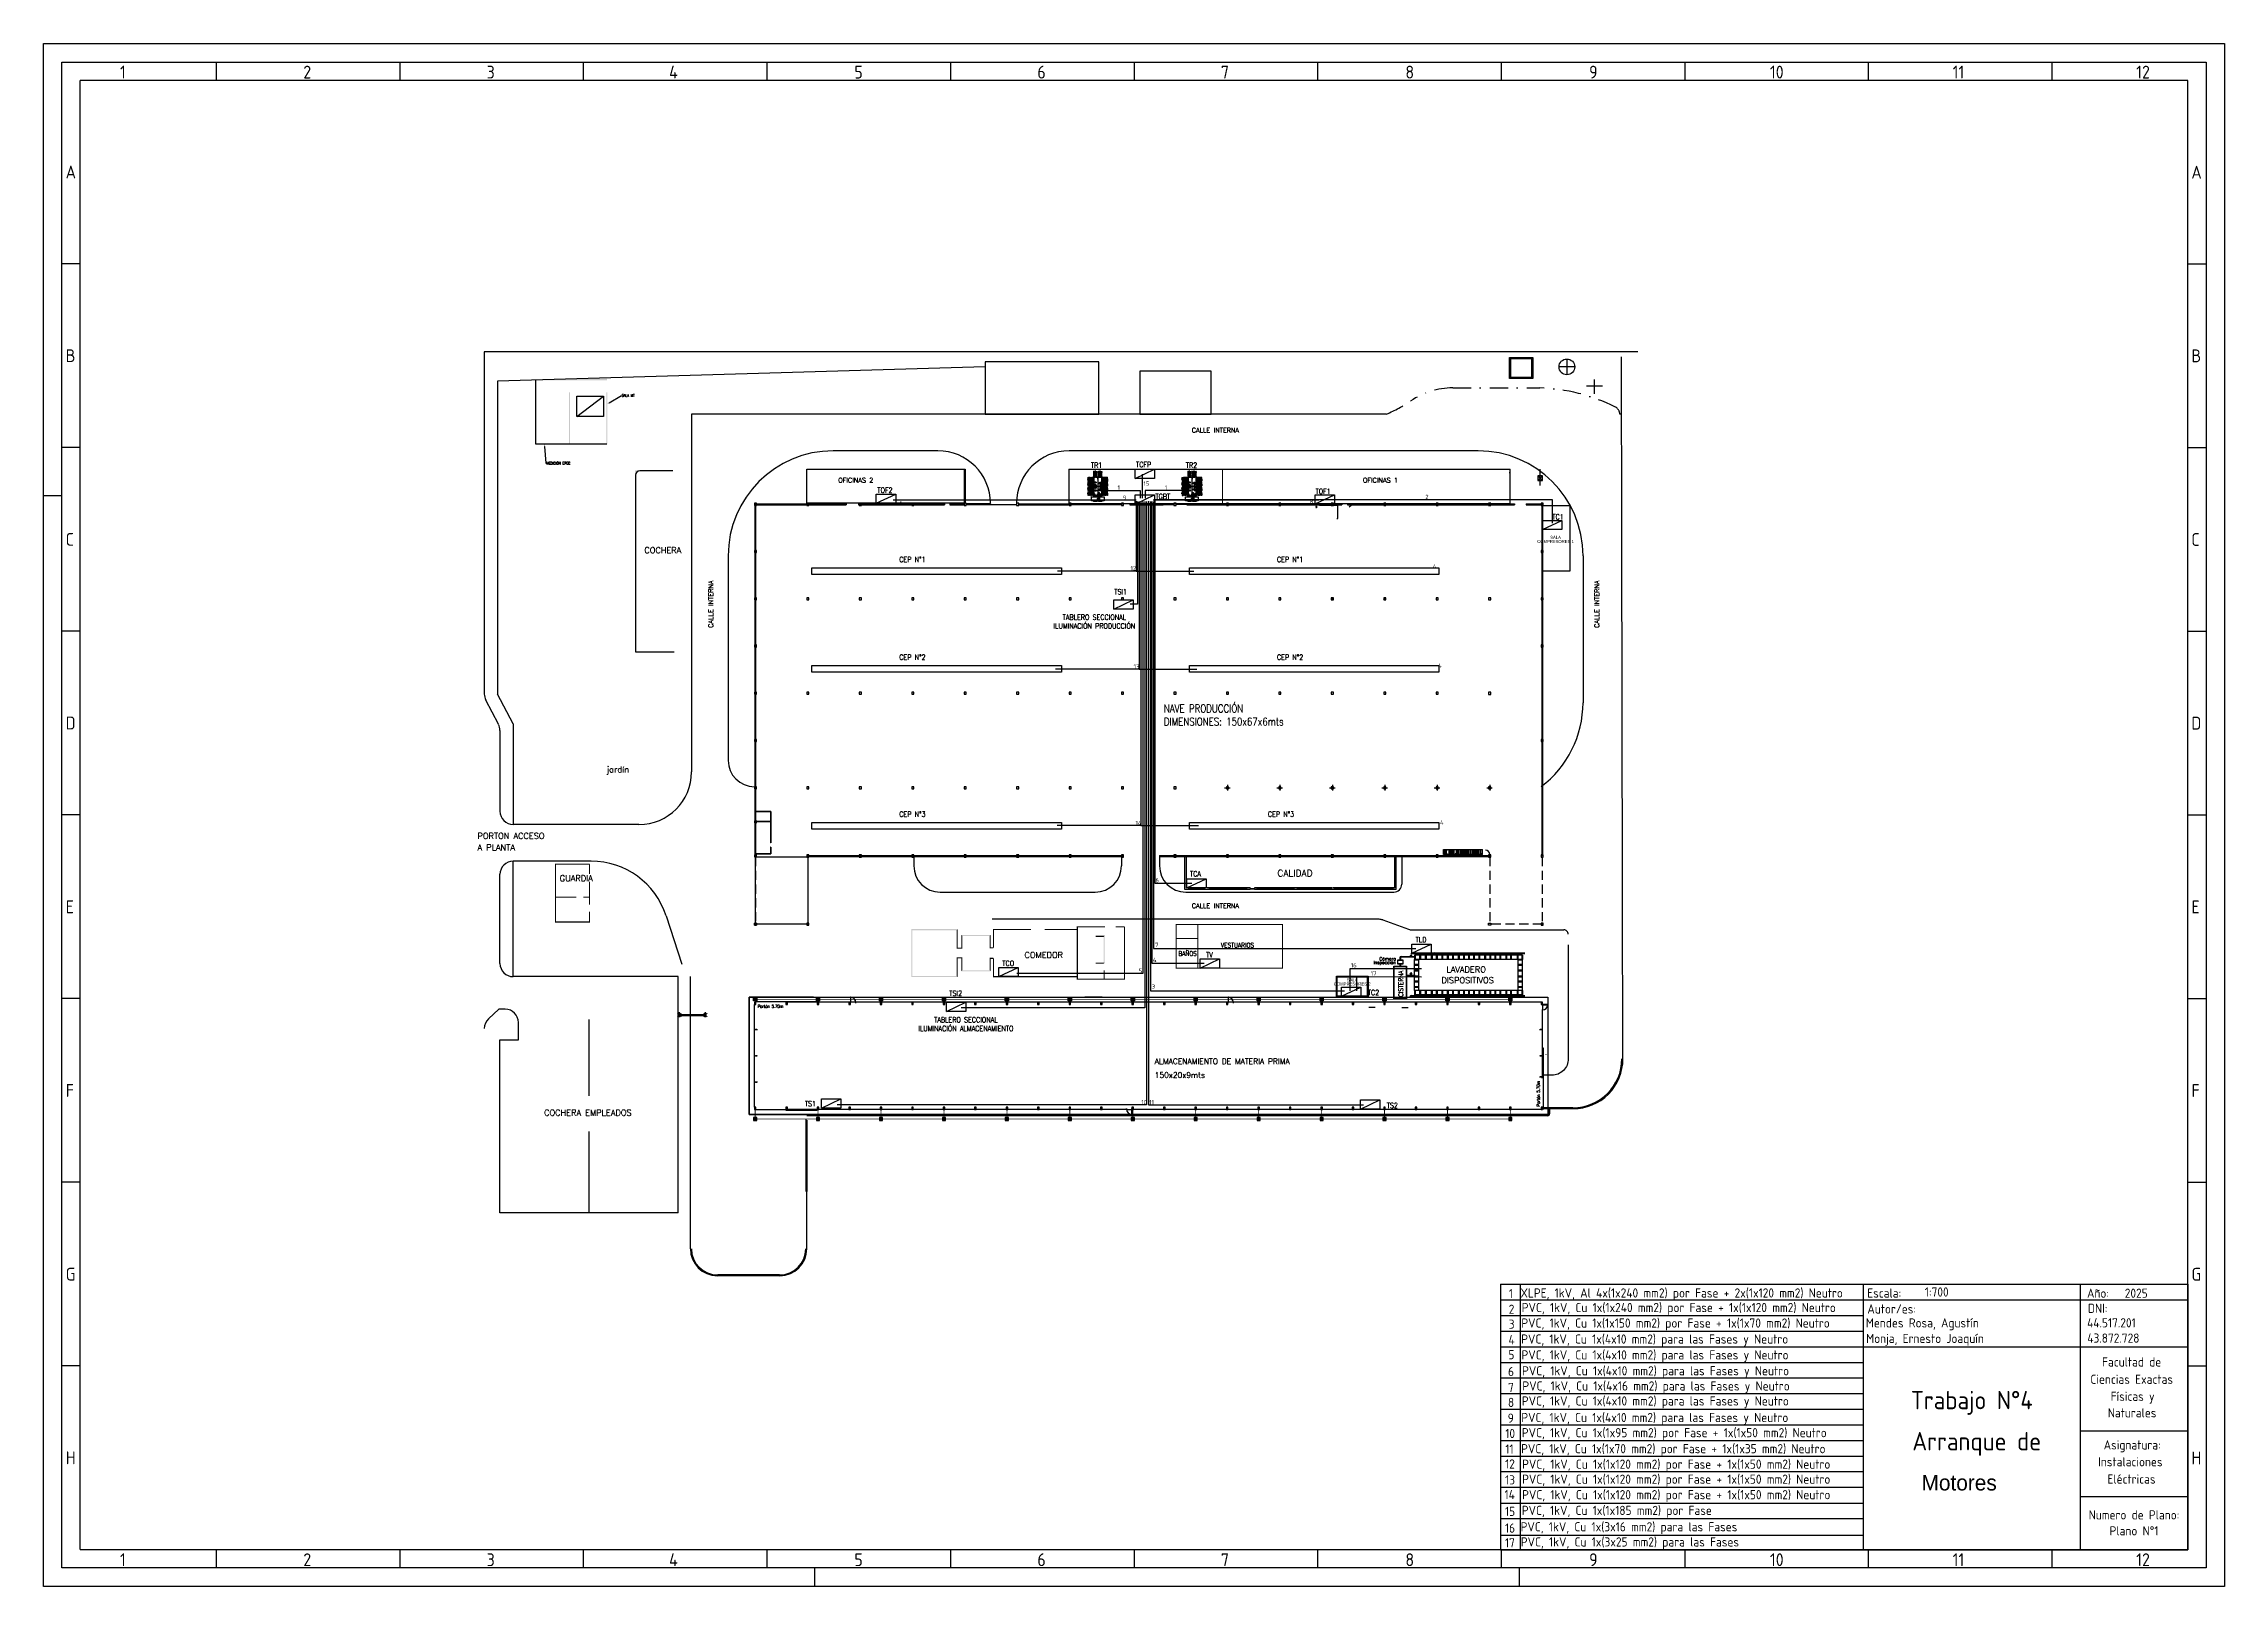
# Model space of a CAD drawing. Header units: millimetres. Extents: x 6770 to 7364, y 89910 to 90330.
import ezdxf
from ezdxf import colors
from ezdxf.entities.mleader import LeaderData, LeaderLine
from ezdxf.enums import TextEntityAlignment as Align
from ezdxf.math import Vec2, Vec3

# ---------------------------------------------------------------- set-up
doc = ezdxf.new("R2010")
doc.units = ezdxf.units.MM
doc.header["$LTSCALE"] = 10
for name, pattern in [('CENTER', [2, 1.25, -0.25, 0.25, -0.25]), ('DASHDOT', [1, 0.5, -0.25, 0, -0.25]), ('HIDDEN', [0.375, 0.25, -0.125])]:
    doc.linetypes.add(name, pattern=pattern)
for name, color, linetype in [('0-IE-BLINDOS', 5, 'Continuous'), ('025', 1, 'Continuous'), ('035', 5, 'Continuous'), ('05', 6, 'Continuous'), ('07', 7, 'Continuous'), ('A-MUROS', 10, 'Continuous'), ('ALAMBRE', 1, 'Continuous'), ('ELECTRICIDAD', 6, 'Continuous'), ('GRN_0.5mm^2', 3, 'Continuous'), ('GRN_10.0mm^2', 3, 'Continuous'), ('MAQUINAS', 1, 'Continuous'), ('TEXTO', 3, 'Continuous')]:
    doc.layers.add(name, color=color, linetype=linetype)
doc.styles.add('ESTILONOR', font='romand.shx')
doc.styles.add('ISO Proportional', font='isocp.shx')
doc.styles.add('MM-COTAS 200', font='romans.shx', dxfattribs={"width": 0.8, "height": 500})
doc.styles.add('MM-TITULO 200', font='romans.shx', dxfattribs={"width": 0.8, "height": 1000})
doc.styles.add('SIMPLEX', font='simplex')

msp = doc.modelspace()

# ---------------------------------------------------------------- texts
at = {"layer": 'A-MUROS', "linetype": 'Continuous', "style": 'SIMPLEX'}
for s, height, p in [('Inspección', 0.869, (7132.23, 90079.42)), ('Cámara ', 0.869, (7133.83, 90080.4)), ('COCHERA EMPLEADOS', 1.6308, (6906.32, 90038.14))]:
    msp.add_text(s, height=height, dxfattribs=at).set_placement(p)
at = {"layer": 'A-MUROS', "linetype": 'Continuous', "style": 'SIMPLEX', "width": 0.7}
msp.add_text('Portón 5.70m', height=0.8685, dxfattribs=at).set_placement((6964.5, 90067.47))
msp.add_text('Portón 5.70m', height=0.8685, rotation=90, dxfattribs=at).set_placement((7177.56, 90040.63))
at = {"layer": 'GRN_10.0mm^2', "insert": (7281.51, 89940.35), "char_height": 4.2426, "attachment_point": 1}
msp.add_mtext('{\\C6;Motores}', dxfattribs=at)
at = {"layer": 'TEXTO', "color": 1, "linetype": 'Continuous', "style": 'SIMPLEX'}
for s, height, p in [('CALLE INTERNA', 1.2857, (7082.73, 90224.75)), ('OFICINAS 2', 1.286, (6986.45, 90211.14)), ('OFICINAS 1', 1.286, (7129.35, 90211.14)), ('CALIDAD', 1.8, (7106.07, 90104.16)), ('CALLE INTERNA', 1.2857, (7082.73, 90095.3))]:
    msp.add_text(s, height=height, dxfattribs=at).set_placement(p, align=Align.MIDDLE_LEFT)
at = {"layer": 'TEXTO', "color": 3, "linetype": 'ByBlock', "style": 'ISO Proportional'}
for s, height, p in [('15', 1.178, (7069.56, 90209.62)), ('1', 1.18, (7062.52, 90208.57)), ('9', 1.18, (7063.94, 90205.8)), ('1', 1.18, (7075.36, 90208.55)), ('8', 1.18, (7114.88, 90204.64)), ('7', 1.18, (7072.73, 90084.04)), ('5', 1.18, (7068.24, 90077)), ('3', 1.18, (7071.83, 90072.71)), ('10', 1.178, (7069.02, 90041.22))]:
    msp.add_text(s, height=height, dxfattribs=at).set_placement(p)
at = {"layer": 'TEXTO', "color": 30, "linetype": 'ByBlock', "true_color": 0xf26722, "style": 'ISO Proportional'}
for s, p in [('2', (7146.33, 90206)), ('4', (7148.4, 90187.04)), ('4', (7149.83, 90160.03)), ('4', (7150.37, 90117.41))]:
    msp.add_text(s, height=1.18, dxfattribs=at).set_placement(p)
at = {"layer": 'TEXTO', "width": 0.8}
for s, height, p in [('COMPRESORES 1', 0.8571, (7181.82, 90194.04)), ('SALA', 0.857, (7181.82, 90195.15)), ('COMPRESORES 2', 0.8571, (7126.44, 90073.57)), ('SALA', 0.857, (7126.44, 90074.68))]:
    msp.add_text(s, height=height, dxfattribs=at).set_placement(p, align=Align.CENTER)
at = {"layer": 'TEXTO', "color": 1, "linetype": 'Continuous', "style": 'SIMPLEX'}
for s, height, p in [('COCHERA', 1.631, (6933.63, 90191.27)), ('jardín', 1.631, (6923.34, 90131.59)), ('A PLANTA', 1.631, (6888.19, 90110.38)), ('PORTON ACCESO', 1.6308, (6888.19, 90113.5)), ('GUARDIA', 1.631, (6910.57, 90101.95)), ('DISPOSITIVOS', 1.6308, (7150.74, 90074.21)), ('LAVADERO', 1.631, (7152.08, 90077.15))]:
    msp.add_text(s, height=height, dxfattribs=at).set_placement(p)
at = {"layer": 'TEXTO', "color": 31, "linetype": 'ByBlock', "true_color": 0xfecc66, "style": 'ISO Proportional'}
msp.add_text('12', height=1.178, dxfattribs=at).set_placement((7066.04, 90186.56))
at = {"layer": 'TEXTO', "color": 1, "linetype": 'Continuous', "style": 'SIMPLEX'}
for p in [(6951.7, 90170.95), (7193.06, 90170.95)]:
    msp.add_text('CALLE INTERNA', height=1.2857, rotation=90, dxfattribs=at).set_placement(p, align=Align.MIDDLE_LEFT)
at = {"layer": 'TEXTO', "color": 30, "linetype": 'ByBlock', "true_color": 0xf8991e, "style": 'ISO Proportional'}
for s, p in [('13', (7066.9, 90159.83)), ('14', (7067.42, 90117.21))]:
    msp.add_text(s, height=1.178, dxfattribs=at).set_placement(p)
at = {"layer": 'TEXTO', "color": 6, "linetype": 'ByBlock', "style": 'ISO Proportional'}
msp.add_text('6', height=1.18, dxfattribs=at).set_placement((7072.84, 90101.66))
at = {"layer": 'TEXTO', "linetype": 'Continuous', "style": 'SIMPLEX'}
msp.add_text('COMEDOR', height=1.631, dxfattribs=at).set_placement((7037.18, 90081.07))
at = {"layer": 'TEXTO', "color": 11, "linetype": 'ByBlock', "true_color": 0xf27172, "style": 'ISO Proportional'}
msp.add_text('4', height=1.18, dxfattribs=at).set_placement((7072.14, 90079.95))
at = {"layer": 'TEXTO', "linetype": 'Continuous', "style": 'SIMPLEX', "width": 0.8}
for s, p in [('BAÑOS', (7079.07, 90082.26)), ('VESTUARIOS', (7090.68, 90084.55))]:
    msp.add_text(s, height=1.286, dxfattribs=at).set_placement(p, align=Align.MIDDLE_LEFT)
at = {"layer": 'TEXTO', "color": 4, "linetype": 'ByBlock', "style": 'ISO Proportional'}
for s, p in [('16', (7126.05, 90078.5)), ('11', (7071.13, 90041.2))]:
    msp.add_text(s, height=1.178, dxfattribs=at).set_placement(p)
at = {"layer": 'TEXTO', "color": 5, "linetype": 'ByBlock', "style": 'ISO Proportional'}
msp.add_text('17', height=1.178, dxfattribs=at).set_placement((7131.47, 90076.26))
at = {"layer": 'TEXTO', "color": 1, "linetype": 'Continuous', "style": 'SIMPLEX', "width": 0.88}
msp.add_text('CISTERNA', height=1.305, rotation=90, dxfattribs=at).set_placement((7140.32, 90070.48))
at = {"layer": 'TEXTO', "style": 'ESTILONOR'}
for s, p in [('ALMACENAMIENTO DE MATERIA PRIMA', (7072.64, 90052.21)), ('150x20x9mts', (7072.64, 90048.45))]:
    msp.add_text(s, height=1.5, dxfattribs=at).set_placement(p)
at = {"layer": 'TEXTO', "attachment_point": 1, "style": 'MM-TITULO 200'}
for s, width, insert, char_height in [('\\pxqc;TR1', 8.5714, (7052.55, 90215.96), 1.429), ('\\pxqc;TCFP', 8.5714, (7065.33, 90216.12), 1.429), ('\\pxqc;TR2', 8.5714, (7078.36, 90215.96), 1.429), ('\\pxqc;TOF2', 8.5714, (6994.88, 90209.14), 1.429), ('\\pxqc;TGBT', 8.5714, (7070.57, 90207.43), 1.429), ('\\pxqc;TOF1', 8.5714, (7114.23, 90208.83), 1.429), ('\\pxqc;TC1', 8.5714, (7178.22, 90201.9), 1.429), ('\\pxqc;CEP N°1', 8.5714, (7002.36, 90190.29), 1.4286), ('\\pxqc;CEP N°1', 8.5714, (7105.22, 90190.29), 1.4286), ('\\pxqc;TSI1', 8.5714, (7059.08, 90181.49), 1.429), ('\\pxqc;TABLERO SECCIONAL ILUMINACIÓN PRODUCCIÓN', 23.0183, (7044.7, 90174.54), 1.4286), ('\\pxqc;CEP N°2', 8.5714, (7002.36, 90163.66), 1.4286), ('\\pxqc;CEP N°2', 8.5714, (7105.22, 90163.66), 1.4286), ('NAVE PRODUCCIÓN\\PDIMENSIONES: 150x67x6mts', 44.1322, (7075.14, 90150.06), 2.1429), ('\\pxqc;CEP N°3', 8.5714, (7002.36, 90120.94), 1.4286), ('\\pxqc;CEP N%%D3', 8.5714, (7102.76, 90120.94), 1.4286), ('\\pxqc;TCA', 8.5714, (7079.47, 90104.69), 1.429), ('\\pxqc;TLD', 8.5714, (7140.89, 90086.77), 1.429), ('\\pxqc;TCO', 8.5714, (7028.47, 90080.34), 1.429), ('\\pxqc;TV', 8.5714, (7083.27, 90082.66), 1.429), ('\\pxqc;TSI2', 8.5714, (7014.15, 90072.17), 1.429), ('\\pxqc;TC2', 8.5714, (7127.94, 90072.37), 1.429), ('\\pxqc;TABLERO SECCIONAL ILUMINACIÓN ALMACENAMIENTO', 26.3456, (7008.03, 90064.98), 1.4286), ('\\pxqc;TS1', 8.5714, (6974.58, 90042.12), 1.429), ('\\pxqc;TS2', 8.5714, (7133.08, 90041.66), 1.429)]:
    msp.add_mtext_dynamic_manual_height_columns(s, width=width, gutter_width=7.14, heights=[0], dxfattribs=dict(at, insert=insert, char_height=char_height))

# ---------------------------------------------------------------- blocks, each defined once
blk = doc.blocks.new('DIN_border_a2')
at = {"layer": '035'}
for p, q in [((10, 10), (10, 410)), ((584, 410), (10, 410)), ((47, 415), (47, 410)), ((97, 415), (97, 410)), ((147, 415), (147, 410)), ((197, 415), (197, 410)), ((247, 415), (247, 410)), ((297, 415), (297, 410)), ((347, 415), (347, 410)), ((397, 415), (397, 410)), ((447, 415), (447, 410)), ((497, 415), (497, 410)), ((547, 415), (547, 410)), ((584, 10), (584, 410)), ((9.98, 360.04), (5, 360.04)), ((588.98, 360), (584, 360)), ((9.98, 310.04), (5, 310.04)), ((588.98, 310), (584, 310)), ((0, 297), (5, 297)), ((9.98, 260.04), (5, 260.04)), ((588.98, 260), (584, 260)), ((9.98, 210.04), (5, 210.04)), ((588.98, 210), (584, 210)), ((10, 160), (5.02, 160)), ((589, 159.96), (584.02, 159.96)), ((10, 110), (5.02, 110)), ((589, 109.96), (584.02, 109.96)), ((10, 60), (5.02, 60)), ((589, 59.96), (584.02, 59.96)), ((10, 10), (584, 10)), ((47, 10), (47, 5)), ((97, 10), (97, 5)), ((147, 10), (147, 5)), ((197, 10), (197, 5)), ((247, 10), (247, 5)), ((297, 10), (297, 5)), ((347, 10), (347, 5)), ((397, 10), (397, 5)), ((447, 10), (447, 5)), ((497, 10), (497, 5)), ((547, 10), (547, 5)), ((210, 5), (210, 0)), ((402, 0), (402, 5))]:
    blk.add_line(p, q, dxfattribs=at)
blk.add_lwpolyline([(0, 420), (594, 420), (594, 0), (0, 0)], close=True, dxfattribs=at)
at = {"layer": '07'}
blk.add_lwpolyline([(5, 415), (589, 415), (589, 5), (5, 5)], close=True, dxfattribs=at)
at = {"layer": '035', "style": 'ISO Proportional'}
for s, p in [('1', (20.81, 410.5)), ('2', (70.73, 410.5)), ('3', (120.68, 410.5)), ('4', (170.38, 410.5)), ('5', (220.84, 410.5)), ('6', (270.69, 410.5)), ('7', (320.67, 410.5)), ('8', (370.92, 410.5)), ('9', (420.96, 410.5)), ('10', (470.22, 410.5)), ('11', (519.99, 410.5)), ('12', (569.99, 410.5)), ('A', (6, 383.29)), ('A', (585, 383.25)), ('B', (6, 333.29)), ('B', (585, 333.25)), ('C', (6, 283.29)), ('C', (585, 283.25)), ('D', (6, 233.29)), ('D', (585, 233.25)), ('E', (6.02, 183.25)), ('E', (585.02, 183.22)), ('F', (6.02, 133.25)), ('F', (585.02, 133.22)), ('G', (6.02, 83.25)), ('G', (585.02, 83.22)), ('H', (6.02, 33.25)), ('H', (585.02, 33.22)), ('1', (20.81, 5.5)), ('2', (70.73, 5.5)), ('3', (120.68, 5.5)), ('4', (170.38, 5.5)), ('5', (220.84, 5.5)), ('6', (270.69, 5.5)), ('7', (320.67, 5.5)), ('8', (370.92, 5.5)), ('9', (420.96, 5.5)), ('10', (470.22, 5.5)), ('11', (519.99, 5.5)), ('12', (569.99, 5.5))]:
    blk.add_text(s, height=3.5, dxfattribs=at).set_placement(p)
blk = doc.blocks.new('DIN_tblock_a2')
at = {"layer": '035'}
for p, q in [((-187.22, 55.25), (0, 55.25)), ((-187.22, 51), (-88.4, 51)), ((-187.2, 46.75), (-88.4, 46.75)), ((-187.2, 42.5), (-88.4, 42.5)), ((-187.2, 38.25), (-88.4, 38.25)), ((-187.2, 34), (-88.4, 34)), ((-187.2, 29.75), (-88.4, 29.75)), ((-187.2, 25.5), (-88.4, 25.5)), ((-187.2, 21.25), (-88.4, 21.25)), ((-29.36, 19.6), (-0.05, 19.6)), ((-187.2, 17), (-88.4, 17)), ((-187.2, 12.75), (-88.4, 12.75)), ((-187.2, 8.5), (-88.42, 8.5)), ((-187.2, 4.25), (-88.4, 4.25)), ((-29.19, 1.74), (0.09, 1.74)), ((-187.2, -0.06), (-88.4, -0.06)), ((-187.15, -4.31), (-88.35, -4.31)), ((-187.16, -8.79), (-88.36, -8.79))]:
    blk.add_line(p, q, dxfattribs=at)
at = {"layer": '07'}
for p, q in [((-187.2, 59.5), (-187.2, -12.75)), ((-187.2, 59.5), (0, 59.5)), ((-181.86, 59.5), (-181.86, -12.69)), ((-88.4, 59.5), (-88.4, -12.8)), ((-29.29, 59.5), (-29.29, -12.75)), ((0, 59.5), (0, -12.82)), ((-88.4, 42.46), (0, 42.46)), ((-187.2, -12.75), (0, -12.75))]:
    blk.add_line(p, q, dxfattribs=at)
at = {"layer": '025', "style": 'ISO Proportional'}
for s, p in [('1', (-184.9, 55.7)), ('2', (-184.93, 51.46)), ('XLPE, 1kV, Al 4x(1x240 mm2) por Fase + 2x(1x120 mm2) Neutro', (-181.73, 55.89)), ('PVC, 1kV, Cu 1x(1x240 mm2) por Fase + 1x(1x120 mm2) Neutro', (-181.39, 51.92)), ('Autor/es:', (-87.24, 51.54)), ('Escala:', (-87.27, 55.86)), ('Año:   2025', (-27.41, 55.82)), ('DNI:', (-27.17, 51.71)), ('3', (-184.93, 47.4)), ('PVC, 1kV, Cu 1x(1x150 mm2) por Fase + 1x(1x70 mm2) Neutro', (-181.49, 47.7)), ('4', (-184.99, 43.16)), ('5', (-185.02, 39.09)), ('PVC, 1kV, Cu 1x(4x10 mm2) para las Fases y Neutro', (-181.53, 43.34)), ('PVC, 1kV, Cu 1x(4x10 mm2) para las Fases y Neutro', (-181.44, 39.03)), ('6', (-185.12, 34.49)), ('PVC, 1kV, Cu 1x(4x10 mm2) para las Fases y Neutro', (-181.3, 34.7)), ('Facultad de', (-23.32, 37.11)), ('7', (-185.12, 30.16)), ('PVC, 1kV, Cu 1x(4x16 mm2) para las Fases y Neutro', (-181.21, 30.57)), ('Ciencias Exactas', (-26.49, 32.39)), ('Físicas y', (-20.98, 27.76)), ('9', (-185.21, 21.82)), ('8', (-185.15, 26.09)), ('PVC, 1kV, Cu 1x(4x10 mm2) para las Fases y Neutro', (-181.5, 21.98)), ('PVC, 1kV, Cu 1x(4x10 mm2) para las Fases y Neutro', (-181.36, 26.49)), ('Naturales', (-21.76, 23.26)), ('10', (-185.87, 17.64)), ('PVC, 1kV, Cu 1x(1x95 mm2) por Fase + 1x(1x50 mm2) Neutro', (-181.37, 17.85)), ('11', (-185.85, 13.4)), ('PVC, 1kV, Cu 1x(1x70 mm2) por Fase + 1x(1x35 mm2) Neutro', (-181.56, 13.49)), ('PVC, 1kV, Cu 1x(1x120 mm2) por Fase + 1x(1x50 mm2) Neutro', (-181.29, 9.28)), ('Instalaciones', (-24.37, 9.93)), ('Asignatura:', (-22.87, 14.52)), ('12', (-185.92, 9.33)), ('13', (-185.92, 5)), ('PVC, 1kV, Cu 1x(1x120 mm2) por Fase + 1x(1x50 mm2) Neutro', (-181.29, 5.19)), ('Eléctricas', (-21.85, 5.22)), ('14', (-186.07, 1.01)), ('PVC, 1kV, Cu 1x(1x120 mm2) por Fase + 1x(1x50 mm2) Neutro', (-181.28, 0.97)), ('16', (-185.96, -8.12)), ('15', (-185.95, -3.57)), ('PVC, 1kV, Cu 1x(3x16 mm2) para las Fases', (-181.69, -7.77)), ('PVC, 1kV, Cu 1x(1x185 mm2) por Fase', (-181.37, -3.31)), ('Numero de Plano:', (-26.95, -4.52)), ('17', (-185.96, -12.12)), ('PVC, 1kV, Cu 1x(3x25 mm2) para las Fases', (-181.64, -11.89)), ('Plano N°1', (-21.27, -8.87))]:
    blk.add_text(s, height=2.5, dxfattribs=at).set_placement(p)
at = {"layer": '05', "style": 'ISO Proportional'}
blk.add_attdef('NUMERODELTP', text='', height=5, dxfattribs=at).set_placement((-58.83, 23.9), align=Align.MIDDLE)
at = {"layer": '05', "lineweight": 30, "flags": 104}
blk.add_attdef('NOMBREDELTP', text='', height=5, dxfattribs=at).set_placement((-59.58, 16.4), align=Align.TOP_CENTER)
at = {"layer": '05', "style": 'ISO Proportional', "flags": 1}
blk.add_attdef('NOMBREDELTP2', text='', height=5, dxfattribs=at).set_placement((-58.83, 3.9), align=Align.MIDDLE)
blk = doc.blocks.new('COL')
at = {"linetype": 'Continuous'}
for p, q in [((200, 200), (-200, 200)), ((-200, 200), (-200, -200)), ((200, -200), (200, 200)), ((-200, -200), (200, -200))]:
    blk.add_line(p, q, dxfattribs=at)
blk = doc.blocks.new('COL-METALICA')
for points in [[(0, -0.09), (0.008, -0.09), (0.008, 0.09), (0, 0.09)], [(0.292, 0.003), (0.292, -0.003), (0.008, -0.003), (0.008, 0.003)], [(0.3, -0.09), (0.292, -0.09), (0.292, 0.09), (0.3, 0.09)]]:
    blk.add_lwpolyline(points, close=True)
blk = doc.blocks.new('pta-escape')
for p, q in [((1.03, 0.01), (0.07, 0.01)), ((1.06, -0.13), (1.06, 0))]:
    blk.add_line(p, q)
for points in [[(0, -0.13), (0, -0.14), (0.03, -0.14), (0.03, -0.04), (0.04, -0.04), (0.04, -0.03), (0.03, -0.03), (0.03, 0.01), (0, 0.01), (0, 0)], [(1.06, -0.13), (1.06, -0.14), (1.03, -0.14), (1.03, -0.04), (1.02, -0.04), (1.02, -0.03), (1.03, -0.03), (1.03, 0.01), (1.06, 0.01), (1.06, 0)]]:
    blk.add_lwpolyline(points)
blk.add_lwpolyline([(0.03, -0.03), (0.07, -0.03), (0.07, 0.97), (0.03, 0.97)], close=True)
blk.add_arc((0.03, -0.03), 1, 0, 87.7094)
blk = doc.blocks.new('trafo 2500 vista superior')
for p, q in [((2, 1307), (-18, 1307)), ((-18, 1247), (-18, 1307)), ((2, 1247), (-18, 1247)), ((-18, 794), (-18, 854)), ((2, 854), (-18, 854)), ((2, 794), (-18, 794)), ((2, 1277), (2, 1437)), ((2, 1277), (2, 1117)), ((2, 824), (2, 984)), ((2, 824), (2, 664)), ((12, 1447), (22, 1447)), ((12, 1107), (22, 1107)), ((12, 994), (22, 994)), ((12, 654), (22, 654)), ((17, 1277), (17, 1477)), ((17, 1277), (17, 1077)), ((17, 824), (17, 1024)), ((17, 823), (17, 624)), ((32, 1437), (32, 1277)), ((42, 1307), (32, 1307)), ((32, 1117), (32, 1277)), ((42, 1247), (32, 1247)), ((32, 984), (32, 824)), ((42, 854), (32, 854)), ((32, 664), (32, 824)), ((42, 794), (32, 794)), ((42, 1650), (442, 1650)), ((42, 450), (42, 1650)), ((442, 450), (42, 450)), ((105, 975), (182, 975)), ((182, 875), (105, 875)), ((303, 1050), (177, 1050)), ((305, 1050), (179, 1050)), ((214, 975), (750, 975)), ((750, 875), (214, 875)), ((242, 987), (242, 1113)), ((442, 1650), (442, 975)), ((442, 1447), (442, 1447)), ((442, 1373), (727, 1373)), ((727, 1330), (442, 1330)), ((442, 1107), (442, 1107)), ((442, 994), (442, 994)), ((442, 875), (442, 450)), ((727, 770), (442, 770)), ((442, 727), (727, 727)), ((442, 654), (442, 654)), ((452, 1437), (452, 1373)), ((452, 1330), (452, 1277)), ((482, 1307), (452, 1307)), ((452, 1117), (452, 1277)), ((482, 1247), (452, 1247)), ((452, 984), (452, 975)), ((452, 875), (452, 824)), ((482, 854), (452, 854)), ((452, 770), (452, 824)), ((482, 794), (452, 794)), ((452, 664), (452, 727)), ((482, 1373), (482, 1437)), ((482, 1277), (482, 1330)), ((482, 1277), (482, 1117)), ((482, 975), (482, 984)), ((482, 824), (482, 875)), ((482, 824), (482, 770)), ((482, 727), (482, 664)), ((492, 1447), (502, 1447)), ((492, 1107), (502, 1107)), ((492, 994), (502, 994)), ((492, 654), (502, 654)), ((497, 1373), (497, 1477)), ((497, 1277), (497, 1330)), ((497, 1277), (497, 1077)), ((497, 975), (497, 1024)), ((497, 824), (497, 875)), ((497, 823), (497, 770)), ((497, 727), (497, 624)), ((512, 1437), (512, 1373)), ((512, 1330), (512, 1277)), ((572, 1307), (512, 1307)), ((512, 1117), (512, 1277)), ((572, 1247), (512, 1247)), ((512, 984), (512, 975)), ((512, 875), (512, 824)), ((572, 854), (512, 854)), ((512, 770), (512, 824)), ((572, 794), (512, 794)), ((512, 664), (512, 727)), ((742, 1965), (542, 1965)), ((742, 1905), (542, 1905)), ((742, 1845), (542, 1845)), ((742, 1785), (542, 1785)), ((742, 1725), (542, 1725)), ((742, 1665), (542, 1665)), ((742, 1605), (542, 1605)), ((742, 1545), (542, 1545)), ((742, 1485), (542, 1485)), ((742, 615), (542, 615)), ((742, 555), (542, 555)), ((742, 495), (542, 495)), ((742, 435), (542, 435)), ((742, 375), (542, 375)), ((742, 315), (542, 315)), ((742, 255), (542, 255)), ((742, 195), (542, 195)), ((742, 135), (542, 135)), ((572, 1970), (572, 1960)), ((572, 1910), (572, 1900)), ((572, 1850), (572, 1840)), ((572, 1790), (572, 1780)), ((572, 1730), (572, 1720)), ((572, 1670), (572, 1660)), ((572, 1610), (572, 1600)), ((572, 1550), (572, 1540)), ((572, 1490), (572, 1480)), ((2272, 1410), (572, 1410)), ((572, 1373), (572, 1410)), ((572, 975), (572, 1330)), ((572, 770), (572, 875)), ((572, 690), (572, 727)), ((2272, 690), (572, 690)), ((572, 610), (572, 620)), ((572, 550), (572, 560)), ((572, 490), (572, 500)), ((572, 430), (572, 440)), ((572, 370), (572, 380)), ((572, 310), (572, 320)), ((572, 250), (572, 260)), ((572, 190), (572, 200)), ((572, 130), (572, 140)), ((742, 1980), (582, 1980)), ((582, 1950), (742, 1950)), ((742, 1920), (582, 1920)), ((582, 1890), (742, 1890)), ((742, 1860), (582, 1860)), ((582, 1830), (742, 1830)), ((742, 1800), (582, 1800)), ((582, 1770), (742, 1770)), ((742, 1740), (582, 1740)), ((582, 1710), (742, 1710)), ((742, 1680), (582, 1680)), ((582, 1650), (742, 1650)), ((742, 1620), (582, 1620)), ((582, 1590), (742, 1590)), ((742, 1560), (582, 1560)), ((582, 1530), (742, 1530)), ((742, 1500), (582, 1500)), ((582, 1470), (742, 1470)), ((582, 630), (742, 630)), ((742, 600), (582, 600)), ((582, 570), (742, 570)), ((742, 540), (582, 540)), ((582, 510), (742, 510)), ((742, 480), (582, 480)), ((582, 450), (742, 450)), ((742, 420), (582, 420)), ((582, 390), (742, 390)), ((742, 360), (582, 360)), ((582, 330), (742, 330)), ((742, 300), (582, 300)), ((582, 270), (742, 270)), ((742, 240), (582, 240)), ((582, 210), (742, 210)), ((742, 180), (582, 180)), ((582, 150), (742, 150)), ((742, 120), (582, 120)), ((603, 1071), (727, 1071)), ((603, 1050), (603, 1071)), ((603, 1050), (603, 1029)), ((603, 1029), (727, 1029)), ((712, 1980), (712, 2000)), ((712, 2000), (772, 2000)), ((712, 1920), (712, 1950)), ((712, 1860), (712, 1890)), ((712, 1800), (712, 1830)), ((712, 1740), (712, 1770)), ((712, 1680), (712, 1710)), ((712, 1620), (712, 1650)), ((712, 1560), (712, 1590)), ((712, 1500), (712, 1530)), ((712, 1410), (712, 1470)), ((712, 690), (712, 630)), ((712, 600), (712, 570)), ((712, 540), (712, 510)), ((712, 480), (712, 450)), ((712, 420), (712, 390)), ((712, 360), (712, 330)), ((712, 300), (712, 270)), ((712, 240), (712, 210)), ((712, 180), (712, 150)), ((712, 120), (712, 100)), ((712, 100), (772, 100)), ((727, 1373), (727, 1330)), ((727, 1071), (727, 1050)), ((727, 1029), (727, 1050)), ((727, 727), (727, 770)), ((742, 1980), (902, 1980)), ((742, 1965), (942, 1965)), ((902, 1950), (742, 1950)), ((742, 1920), (902, 1920)), ((742, 1905), (942, 1905)), ((902, 1890), (742, 1890)), ((742, 1860), (902, 1860)), ((742, 1845), (942, 1845)), ((902, 1830), (742, 1830)), ((742, 1800), (902, 1800)), ((742, 1785), (942, 1785)), ((902, 1770), (742, 1770)), ((742, 1740), (902, 1740)), ((742, 1725), (942, 1725)), ((902, 1710), (742, 1710)), ((742, 1680), (902, 1680)), ((742, 1665), (942, 1665)), ((902, 1650), (742, 1650)), ((742, 1620), (902, 1620)), ((742, 1605), (942, 1605)), ((902, 1590), (742, 1590)), ((742, 1560), (902, 1560)), ((742, 1545), (942, 1545)), ((902, 1530), (742, 1530)), ((742, 1500), (902, 1500)), ((742, 1485), (942, 1485)), ((902, 1470), (742, 1470)), ((902, 630), (742, 630)), ((742, 615), (942, 615)), ((742, 600), (902, 600)), ((902, 570), (742, 570)), ((742, 555), (942, 555)), ((742, 540), (902, 540)), ((902, 510), (742, 510)), ((742, 495), (942, 495)), ((742, 480), (902, 480)), ((902, 450), (742, 450)), ((742, 435), (942, 435)), ((742, 420), (902, 420)), ((902, 390), (742, 390)), ((742, 375), (942, 375)), ((742, 360), (902, 360)), ((902, 330), (742, 330)), ((742, 315), (942, 315)), ((742, 300), (902, 300)), ((902, 270), (742, 270)), ((742, 255), (942, 255)), ((742, 240), (902, 240)), ((902, 210), (742, 210)), ((742, 195), (942, 195)), ((742, 180), (902, 180)), ((902, 150), (742, 150)), ((742, 135), (942, 135)), ((742, 120), (902, 120)), ((772, 1980), (772, 2000)), ((772, 1920), (772, 1950)), ((772, 1860), (772, 1890)), ((772, 1800), (772, 1830)), ((772, 1740), (772, 1770)), ((772, 1680), (772, 1710)), ((772, 1620), (772, 1650)), ((772, 1560), (772, 1590)), ((772, 1500), (772, 1530)), ((772, 1410), (772, 1470)), ((772, 690), (772, 630)), ((772, 600), (772, 570)), ((772, 540), (772, 510)), ((772, 480), (772, 450)), ((772, 420), (772, 390)), ((772, 360), (772, 330)), ((772, 300), (772, 270)), ((772, 240), (772, 210)), ((772, 180), (772, 150)), ((772, 120), (772, 100)), ((912, 1970), (912, 1960)), ((912, 1910), (912, 1900)), ((912, 1850), (912, 1840)), ((912, 1790), (912, 1780)), ((912, 1730), (912, 1720)), ((912, 1670), (912, 1660)), ((912, 1610), (912, 1600)), ((912, 1550), (912, 1540)), ((912, 1490), (912, 1480)), ((912, 610), (912, 620)), ((912, 550), (912, 560)), ((912, 490), (912, 500)), ((912, 430), (912, 440)), ((912, 370), (912, 380)), ((912, 310), (912, 320)), ((912, 250), (912, 260)), ((912, 190), (912, 200)), ((912, 130), (912, 140)), ((1135, 1260), (953, 1260)), ((1122, 800), (979, 800)), ((1195, 1965), (995, 1965)), ((1195, 1905), (995, 1905)), ((1195, 1845), (995, 1845)), ((1195, 1785), (995, 1785)), ((1195, 1725), (995, 1725)), ((1195, 1665), (995, 1665)), ((1195, 1605), (995, 1605)), ((1195, 1545), (995, 1545)), ((1195, 1485), (995, 1485)), ((1195, 615), (995, 615)), ((1195, 555), (995, 555)), ((1195, 495), (995, 495)), ((1195, 435), (995, 435)), ((1195, 375), (995, 375)), ((1195, 315), (995, 315)), ((1195, 255), (995, 255)), ((1195, 195), (995, 195)), ((1195, 135), (995, 135)), ((1025, 1970), (1025, 1960)), ((1025, 1910), (1025, 1900)), ((1025, 1850), (1025, 1840)), ((1025, 1790), (1025, 1780)), ((1025, 1730), (1025, 1720)), ((1025, 1670), (1025, 1660)), ((1025, 1610), (1025, 1600)), ((1025, 1550), (1025, 1540)), ((1025, 1490), (1025, 1480)), ((1025, 610), (1025, 620)), ((1025, 550), (1025, 560)), ((1025, 490), (1025, 500)), ((1025, 430), (1025, 440)), ((1025, 370), (1025, 380)), ((1025, 310), (1025, 320)), ((1025, 250), (1025, 260)), ((1025, 190), (1025, 200)), ((1025, 130), (1025, 140)), ((1195, 1980), (1035, 1980)), ((1035, 1950), (1195, 1950)), ((1195, 1920), (1035, 1920)), ((1035, 1890), (1195, 1890)), ((1195, 1860), (1035, 1860)), ((1035, 1830), (1195, 1830)), ((1195, 1800), (1035, 1800)), ((1035, 1770), (1195, 1770)), ((1195, 1740), (1035, 1740)), ((1035, 1710), (1195, 1710)), ((1195, 1680), (1035, 1680)), ((1035, 1650), (1195, 1650)), ((1195, 1620), (1035, 1620)), ((1035, 1590), (1195, 1590)), ((1195, 1560), (1035, 1560)), ((1035, 1530), (1195, 1530)), ((1195, 1500), (1035, 1500)), ((1035, 1470), (1195, 1470)), ((1035, 630), (1195, 630)), ((1195, 600), (1035, 600)), ((1035, 570), (1195, 570)), ((1195, 540), (1035, 540)), ((1035, 510), (1195, 510)), ((1195, 480), (1035, 480)), ((1035, 450), (1195, 450)), ((1195, 420), (1035, 420)), ((1035, 390), (1195, 390)), ((1195, 360), (1035, 360)), ((1035, 330), (1195, 330)), ((1195, 300), (1035, 300)), ((1035, 270), (1195, 270)), ((1195, 240), (1035, 240)), ((1035, 210), (1195, 210)), ((1195, 180), (1035, 180)), ((1035, 150), (1195, 150)), ((1195, 120), (1035, 120)), ((1047, 1260), (1047, 1345)), ((1138, 1260), (1047, 1260)), ((1047, 1260), (1047, 1174)), ((1114, 800), (1262, 800)), ((1122, 642), (1122, 966)), ((1122, 953), (1122, 800)), ((1165, 2000), (1225, 2000)), ((1165, 1980), (1165, 2000)), ((1165, 1920), (1165, 1950)), ((1165, 1860), (1165, 1890)), ((1165, 1800), (1165, 1830)), ((1165, 1740), (1165, 1770)), ((1165, 1680), (1165, 1710)), ((1165, 1620), (1165, 1650)), ((1165, 1560), (1165, 1590)), ((1165, 1500), (1165, 1530)), ((1165, 1410), (1165, 1470)), ((1165, 690), (1165, 630)), ((1165, 600), (1165, 570)), ((1165, 540), (1165, 510)), ((1165, 480), (1165, 450)), ((1165, 420), (1165, 390)), ((1165, 360), (1165, 330)), ((1165, 300), (1165, 270)), ((1165, 240), (1165, 210)), ((1165, 180), (1165, 150)), ((1165, 120), (1165, 100)), ((1165, 100), (1225, 100)), ((1195, 1980), (1355, 1980)), ((1355, 1950), (1195, 1950)), ((1195, 1920), (1355, 1920)), ((1355, 1890), (1195, 1890)), ((1195, 1860), (1355, 1860)), ((1355, 1830), (1195, 1830)), ((1195, 1800), (1355, 1800)), ((1355, 1770), (1195, 1770)), ((1195, 1740), (1355, 1740)), ((1355, 1710), (1195, 1710)), ((1195, 1680), (1355, 1680)), ((1355, 1650), (1195, 1650)), ((1195, 1620), (1355, 1620)), ((1355, 1590), (1195, 1590)), ((1195, 1560), (1355, 1560)), ((1355, 1530), (1195, 1530)), ((1195, 1500), (1355, 1500)), ((1355, 1470), (1195, 1470)), ((1355, 630), (1195, 630)), ((1195, 600), (1355, 600)), ((1355, 570), (1195, 570)), ((1195, 540), (1355, 540)), ((1355, 510), (1195, 510)), ((1195, 480), (1355, 480)), ((1355, 450), (1195, 450)), ((1195, 420), (1355, 420)), ((1355, 390), (1195, 390)), ((1195, 360), (1355, 360)), ((1355, 330), (1195, 330)), ((1195, 300), (1355, 300)), ((1355, 270), (1195, 270)), ((1195, 240), (1355, 240)), ((1355, 210), (1195, 210)), ((1195, 180), (1355, 180)), ((1355, 150), (1195, 150)), ((1195, 120), (1355, 120)), ((1196, 1965), (1395, 1965)), ((1196, 1905), (1395, 1905)), ((1196, 1845), (1395, 1845)), ((1196, 1785), (1395, 1785)), ((1196, 1725), (1395, 1725)), ((1196, 1665), (1395, 1665)), ((1196, 1605), (1395, 1605)), ((1196, 1545), (1395, 1545)), ((1196, 1485), (1395, 1485)), ((1196, 615), (1395, 615)), ((1196, 555), (1395, 555)), ((1196, 495), (1395, 495)), ((1196, 435), (1395, 435)), ((1196, 375), (1395, 375)), ((1196, 315), (1395, 315)), ((1196, 255), (1395, 255)), ((1196, 195), (1395, 195)), ((1196, 135), (1395, 135)), ((1225, 1980), (1225, 2000)), ((1225, 1920), (1225, 1950)), ((1225, 1860), (1225, 1890)), ((1225, 1800), (1225, 1830)), ((1225, 1740), (1225, 1770)), ((1225, 1680), (1225, 1710)), ((1225, 1620), (1225, 1650)), ((1225, 1560), (1225, 1590)), ((1225, 1500), (1225, 1530)), ((1225, 1410), (1225, 1470)), ((1225, 690), (1225, 630)), ((1225, 600), (1225, 570)), ((1225, 540), (1225, 510)), ((1225, 480), (1225, 450)), ((1225, 420), (1225, 390)), ((1225, 360), (1225, 330)), ((1225, 300), (1225, 270)), ((1225, 240), (1225, 210)), ((1225, 180), (1225, 150)), ((1225, 120), (1225, 100)), ((1410, 1260), (1228, 1260)), ((1422, 800), (1279, 800)), ((1297, 1260), (1297, 1345)), ((1297, 1260), (1297, 1174)), ((1413, 1260), (1322, 1260)), ((1365, 1970), (1365, 1960)), ((1365, 1910), (1365, 1900)), ((1365, 1850), (1365, 1840)), ((1365, 1790), (1365, 1780)), ((1365, 1730), (1365, 1720)), ((1365, 1670), (1365, 1660)), ((1365, 1610), (1365, 1600)), ((1365, 1550), (1365, 1540)), ((1365, 1490), (1365, 1480)), ((1365, 610), (1365, 620)), ((1365, 550), (1365, 560)), ((1365, 490), (1365, 500)), ((1365, 430), (1365, 440)), ((1365, 370), (1365, 380)), ((1365, 310), (1365, 320)), ((1365, 250), (1365, 260)), ((1365, 190), (1365, 200)), ((1365, 130), (1365, 140)), ((1422, 690), (1372, 690)), ((1422, 966), (1422, 1494)), ((1422, 642), (1422, 966)), ((1422, 953), (1422, 800)), ((1422, 800), (1565, 800)), ((1422, 690), (1472, 690)), ((1648, 1965), (1449, 1965)), ((1648, 1905), (1449, 1905)), ((1648, 1845), (1449, 1845)), ((1648, 1785), (1449, 1785)), ((1648, 1725), (1449, 1725)), ((1648, 1665), (1449, 1665)), ((1648, 1605), (1449, 1605)), ((1648, 1545), (1449, 1545)), ((1648, 1485), (1449, 1485)), ((1648, 615), (1449, 615)), ((1648, 555), (1449, 555)), ((1648, 495), (1449, 495)), ((1648, 435), (1449, 435)), ((1648, 375), (1449, 375)), ((1648, 315), (1449, 315)), ((1648, 255), (1449, 255)), ((1648, 195), (1449, 195)), ((1648, 135), (1449, 135)), ((1456, 1260), (1547, 1260)), ((1459, 1260), (1641, 1260)), ((1479, 1970), (1479, 1960)), ((1479, 1910), (1479, 1900)), ((1479, 1850), (1479, 1840)), ((1479, 1790), (1479, 1780)), ((1479, 1730), (1479, 1720)), ((1479, 1670), (1479, 1660)), ((1479, 1610), (1479, 1600)), ((1479, 1550), (1479, 1540)), ((1479, 1490), (1479, 1480)), ((1479, 610), (1479, 620)), ((1479, 550), (1479, 560)), ((1479, 490), (1479, 500)), ((1479, 430), (1479, 440)), ((1479, 370), (1479, 380)), ((1479, 310), (1479, 320)), ((1479, 250), (1479, 260)), ((1479, 190), (1479, 200)), ((1479, 130), (1479, 140)), ((1649, 1980), (1489, 1980)), ((1489, 1950), (1649, 1950)), ((1649, 1920), (1489, 1920)), ((1489, 1890), (1649, 1890)), ((1649, 1860), (1489, 1860)), ((1489, 1830), (1649, 1830)), ((1649, 1800), (1489, 1800)), ((1489, 1770), (1649, 1770)), ((1649, 1740), (1489, 1740)), ((1489, 1710), (1649, 1710)), ((1649, 1680), (1489, 1680)), ((1489, 1650), (1649, 1650)), ((1649, 1620), (1489, 1620)), ((1489, 1590), (1649, 1590)), ((1649, 1560), (1489, 1560)), ((1489, 1530), (1649, 1530)), ((1649, 1500), (1489, 1500)), ((1489, 1470), (1649, 1470)), ((1489, 630), (1649, 630)), ((1649, 600), (1489, 600)), ((1489, 570), (1649, 570)), ((1649, 540), (1489, 540)), ((1489, 510), (1649, 510)), ((1649, 480), (1489, 480)), ((1489, 450), (1649, 450)), ((1649, 420), (1489, 420)), ((1489, 390), (1649, 390)), ((1649, 360), (1489, 360)), ((1489, 330), (1649, 330)), ((1649, 300), (1489, 300)), ((1489, 270), (1649, 270)), ((1649, 240), (1489, 240)), ((1489, 210), (1649, 210)), ((1649, 180), (1489, 180)), ((1489, 150), (1649, 150)), ((1649, 120), (1489, 120)), ((1547, 1260), (1547, 1345)), ((1547, 1260), (1547, 1174)), ((1730, 800), (1582, 800)), ((1619, 1980), (1619, 2000)), ((1619, 2000), (1679, 2000)), ((1619, 1920), (1619, 1950)), ((1619, 1860), (1619, 1890)), ((1619, 1800), (1619, 1830)), ((1619, 1740), (1619, 1770)), ((1619, 1680), (1619, 1710)), ((1619, 1620), (1619, 1650)), ((1619, 1560), (1619, 1590)), ((1619, 1500), (1619, 1530)), ((1619, 1410), (1619, 1470)), ((1619, 690), (1619, 630)), ((1619, 600), (1619, 570)), ((1619, 540), (1619, 510)), ((1619, 480), (1619, 450)), ((1619, 420), (1619, 390)), ((1619, 360), (1619, 330)), ((1619, 300), (1619, 270)), ((1619, 240), (1619, 210)), ((1619, 180), (1619, 150)), ((1619, 120), (1619, 100)), ((1619, 100), (1679, 100)), ((1649, 1980), (1809, 1980)), ((1649, 1965), (1849, 1965)), ((1809, 1950), (1649, 1950)), ((1649, 1920), (1809, 1920)), ((1649, 1905), (1849, 1905)), ((1809, 1890), (1649, 1890)), ((1649, 1860), (1809, 1860)), ((1649, 1845), (1849, 1845)), ((1809, 1830), (1649, 1830)), ((1649, 1800), (1809, 1800)), ((1649, 1785), (1849, 1785)), ((1809, 1770), (1649, 1770)), ((1649, 1740), (1809, 1740)), ((1649, 1725), (1849, 1725)), ((1809, 1710), (1649, 1710)), ((1649, 1680), (1809, 1680)), ((1649, 1665), (1849, 1665)), ((1809, 1650), (1649, 1650)), ((1649, 1620), (1809, 1620)), ((1649, 1605), (1849, 1605)), ((1809, 1590), (1649, 1590)), ((1649, 1560), (1809, 1560)), ((1649, 1545), (1849, 1545)), ((1809, 1530), (1649, 1530)), ((1649, 1500), (1809, 1500)), ((1649, 1485), (1849, 1485)), ((1809, 1470), (1649, 1470)), ((1809, 630), (1649, 630)), ((1649, 615), (1849, 615)), ((1649, 600), (1809, 600)), ((1809, 570), (1649, 570)), ((1649, 555), (1849, 555)), ((1649, 540), (1809, 540)), ((1809, 510), (1649, 510)), ((1649, 495), (1849, 495)), ((1649, 480), (1809, 480)), ((1809, 450), (1649, 450)), ((1649, 435), (1849, 435)), ((1649, 420), (1809, 420)), ((1809, 390), (1649, 390)), ((1649, 375), (1849, 375)), ((1649, 360), (1809, 360)), ((1809, 330), (1649, 330)), ((1649, 315), (1849, 315)), ((1649, 300), (1809, 300)), ((1809, 270), (1649, 270)), ((1649, 255), (1849, 255)), ((1649, 240), (1809, 240)), ((1809, 210), (1649, 210)), ((1649, 195), (1849, 195)), ((1649, 180), (1809, 180)), ((1809, 150), (1649, 150)), ((1649, 135), (1849, 135)), ((1649, 120), (1809, 120)), ((1679, 1980), (1679, 2000)), ((1679, 1920), (1679, 1950)), ((1679, 1860), (1679, 1890)), ((1679, 1800), (1679, 1830)), ((1679, 1740), (1679, 1770)), ((1679, 1680), (1679, 1710)), ((1679, 1620), (1679, 1650)), ((1679, 1560), (1679, 1590)), ((1679, 1500), (1679, 1530)), ((1679, 1410), (1679, 1470)), ((1679, 690), (1679, 630)), ((1679, 600), (1679, 570)), ((1679, 540), (1679, 510)), ((1679, 480), (1679, 450)), ((1679, 420), (1679, 390)), ((1679, 360), (1679, 330)), ((1679, 300), (1679, 270)), ((1679, 240), (1679, 210)), ((1679, 180), (1679, 150)), ((1679, 120), (1679, 100)), ((1706, 1260), (1797, 1260)), ((1709, 1260), (1891, 1260)), ((1722, 642), (1722, 966)), ((1722, 953), (1722, 800)), ((1722, 800), (1865, 800)), ((1797, 1260), (1797, 1345)), ((1797, 1260), (1797, 1174)), ((1819, 1970), (1819, 1960)), ((1819, 1910), (1819, 1900)), ((1819, 1850), (1819, 1840)), ((1819, 1790), (1819, 1780)), ((1819, 1730), (1819, 1720)), ((1819, 1670), (1819, 1660)), ((1819, 1610), (1819, 1600)), ((1819, 1550), (1819, 1540)), ((1819, 1490), (1819, 1480)), ((1819, 610), (1819, 620)), ((1819, 550), (1819, 560)), ((1819, 490), (1819, 500)), ((1819, 430), (1819, 440)), ((1819, 370), (1819, 380)), ((1819, 310), (1819, 320)), ((1819, 250), (1819, 260)), ((1819, 190), (1819, 200)), ((1819, 130), (1819, 140)), ((2102, 1965), (1902, 1965)), ((2102, 1905), (1902, 1905)), ((2102, 1845), (1902, 1845)), ((2102, 1785), (1902, 1785)), ((2102, 1725), (1902, 1725)), ((2102, 1665), (1902, 1665)), ((2102, 1605), (1902, 1605)), ((2102, 1545), (1902, 1545)), ((2102, 1485), (1902, 1485)), ((2102, 615), (1902, 615)), ((2102, 555), (1902, 555)), ((2102, 495), (1902, 495)), ((2102, 435), (1902, 435)), ((2102, 375), (1902, 375)), ((2102, 315), (1902, 315)), ((2102, 255), (1902, 255)), ((2102, 195), (1902, 195)), ((2102, 135), (1902, 135)), ((1932, 1970), (1932, 1960)), ((1932, 1910), (1932, 1900)), ((1932, 1850), (1932, 1840)), ((1932, 1790), (1932, 1780)), ((1932, 1730), (1932, 1720)), ((1932, 1670), (1932, 1660)), ((1932, 1610), (1932, 1600)), ((1932, 1550), (1932, 1540)), ((1932, 1490), (1932, 1480)), ((1932, 610), (1932, 620)), ((1932, 550), (1932, 560)), ((1932, 490), (1932, 500)), ((1932, 430), (1932, 440)), ((1932, 370), (1932, 380)), ((1932, 310), (1932, 320)), ((1932, 250), (1932, 260)), ((1932, 190), (1932, 200)), ((1932, 130), (1932, 140)), ((2102, 1980), (1942, 1980)), ((1942, 1950), (2102, 1950)), ((2102, 1920), (1942, 1920)), ((1942, 1890), (2102, 1890)), ((2102, 1860), (1942, 1860)), ((1942, 1830), (2102, 1830)), ((2102, 1800), (1942, 1800)), ((1942, 1770), (2102, 1770)), ((2102, 1740), (1942, 1740)), ((1942, 1710), (2102, 1710)), ((2102, 1680), (1942, 1680)), ((1942, 1650), (2102, 1650)), ((2102, 1620), (1942, 1620)), ((1942, 1590), (2102, 1590)), ((2102, 1560), (1942, 1560)), ((1942, 1530), (2102, 1530)), ((2102, 1500), (1942, 1500)), ((1942, 1470), (2102, 1470)), ((1942, 630), (2102, 630)), ((2102, 600), (1942, 600)), ((1942, 570), (2102, 570)), ((2102, 540), (1942, 540)), ((1942, 510), (2102, 510)), ((2102, 480), (1942, 480)), ((1942, 450), (2102, 450)), ((2102, 420), (1942, 420)), ((1942, 390), (2102, 390)), ((2102, 360), (1942, 360)), ((1942, 330), (2102, 330)), ((2102, 300), (1942, 300)), ((1942, 270), (2102, 270)), ((2102, 240), (1942, 240)), ((1942, 210), (2102, 210)), ((2102, 180), (1942, 180)), ((1942, 150), (2102, 150)), ((2102, 120), (1942, 120)), ((2072, 2000), (2132, 2000)), ((2072, 1980), (2072, 2000)), ((2072, 1920), (2072, 1950)), ((2072, 1860), (2072, 1890)), ((2072, 1800), (2072, 1830)), ((2072, 1740), (2072, 1770)), ((2072, 1680), (2072, 1710)), ((2072, 1620), (2072, 1650)), ((2072, 1560), (2072, 1590)), ((2072, 1500), (2072, 1530)), ((2072, 1410), (2072, 1470)), ((2072, 690), (2072, 630)), ((2072, 600), (2072, 570)), ((2072, 540), (2072, 510)), ((2072, 480), (2072, 450)), ((2072, 420), (2072, 390)), ((2072, 360), (2072, 330)), ((2072, 300), (2072, 270)), ((2072, 240), (2072, 210)), ((2072, 180), (2072, 150)), ((2072, 120), (2072, 100)), ((2072, 100), (2132, 100)), ((2102, 1980), (2262, 1980)), ((2102, 1965), (2302, 1965)), ((2262, 1950), (2102, 1950)), ((2102, 1920), (2262, 1920)), ((2102, 1905), (2302, 1905)), ((2262, 1890), (2102, 1890)), ((2102, 1860), (2262, 1860)), ((2102, 1845), (2302, 1845)), ((2262, 1830), (2102, 1830)), ((2102, 1800), (2262, 1800)), ((2102, 1785), (2302, 1785)), ((2262, 1770), (2102, 1770)), ((2102, 1740), (2262, 1740)), ((2102, 1725), (2302, 1725)), ((2262, 1710), (2102, 1710)), ((2102, 1680), (2262, 1680)), ((2102, 1665), (2302, 1665)), ((2262, 1650), (2102, 1650)), ((2102, 1620), (2262, 1620)), ((2102, 1605), (2302, 1605)), ((2262, 1590), (2102, 1590)), ((2102, 1560), (2262, 1560)), ((2102, 1545), (2302, 1545)), ((2262, 1530), (2102, 1530)), ((2102, 1500), (2262, 1500)), ((2102, 1485), (2302, 1485)), ((2262, 1470), (2102, 1470)), ((2262, 630), (2102, 630)), ((2102, 615), (2302, 615)), ((2102, 600), (2262, 600)), ((2262, 570), (2102, 570)), ((2102, 555), (2302, 555)), ((2102, 540), (2262, 540)), ((2262, 510), (2102, 510)), ((2102, 495), (2302, 495)), ((2102, 480), (2262, 480)), ((2262, 450), (2102, 450)), ((2102, 435), (2302, 435)), ((2102, 420), (2262, 420)), ((2262, 390), (2102, 390)), ((2102, 375), (2302, 375)), ((2102, 360), (2262, 360)), ((2262, 330), (2102, 330)), ((2102, 315), (2302, 315)), ((2102, 300), (2262, 300)), ((2262, 270), (2102, 270)), ((2102, 255), (2302, 255)), ((2102, 240), (2262, 240)), ((2262, 210), (2102, 210)), ((2102, 195), (2302, 195)), ((2102, 180), (2262, 180)), ((2262, 150), (2102, 150)), ((2102, 135), (2302, 135)), ((2102, 120), (2262, 120)), ((2241, 1071), (2117, 1071)), ((2117, 1071), (2117, 1050)), ((2117, 1029), (2117, 1050)), ((2241, 1029), (2117, 1029)), ((2132, 1980), (2132, 2000)), ((2132, 1920), (2132, 1950)), ((2132, 1860), (2132, 1890)), ((2132, 1800), (2132, 1830)), ((2132, 1740), (2132, 1770)), ((2132, 1680), (2132, 1710)), ((2132, 1620), (2132, 1650)), ((2132, 1560), (2132, 1590)), ((2132, 1500), (2132, 1530)), ((2132, 1410), (2132, 1470)), ((2132, 690), (2132, 630)), ((2132, 600), (2132, 570)), ((2132, 540), (2132, 510)), ((2132, 480), (2132, 450)), ((2132, 420), (2132, 390)), ((2132, 360), (2132, 330)), ((2132, 300), (2132, 270)), ((2132, 240), (2132, 210)), ((2132, 180), (2132, 150)), ((2132, 120), (2132, 100)), ((2241, 1050), (2241, 1071)), ((2241, 1050), (2241, 1029)), ((2272, 1970), (2272, 1960)), ((2272, 1910), (2272, 1900)), ((2272, 1850), (2272, 1840)), ((2272, 1790), (2272, 1780)), ((2272, 1730), (2272, 1720)), ((2272, 1670), (2272, 1660)), ((2272, 1610), (2272, 1600)), ((2272, 1550), (2272, 1540)), ((2272, 1490), (2272, 1480)), ((2272, 1307), (2332, 1307)), ((2272, 1247), (2332, 1247)), ((2272, 854), (2332, 854)), ((2272, 794), (2332, 794)), ((2272, 610), (2272, 620)), ((2272, 550), (2272, 560)), ((2272, 490), (2272, 500)), ((2272, 430), (2272, 440)), ((2272, 370), (2272, 380)), ((2272, 310), (2272, 320)), ((2272, 250), (2272, 260)), ((2272, 190), (2272, 200)), ((2272, 130), (2272, 140)), ((2332, 1437), (2332, 1277)), ((2332, 1117), (2332, 1277)), ((2332, 984), (2332, 824)), ((2332, 664), (2332, 824)), ((2352, 1447), (2342, 1447)), ((2352, 1107), (2342, 1107)), ((2352, 994), (2342, 994)), ((2352, 654), (2342, 654)), ((2347, 1277), (2347, 1477)), ((2347, 1277), (2347, 1077)), ((2347, 824), (2347, 1024)), ((2347, 823), (2347, 624)), ((2362, 1277), (2362, 1437)), ((2362, 1307), (2392, 1307)), ((2362, 1277), (2362, 1117)), ((2362, 1247), (2392, 1247)), ((2362, 824), (2362, 984)), ((2362, 854), (2392, 854)), ((2362, 824), (2362, 664)), ((2362, 794), (2392, 794)), ((2392, 1437), (2392, 1277)), ((2392, 1117), (2392, 1277)), ((2392, 984), (2392, 824)), ((2392, 664), (2392, 824)), ((2412, 1447), (2402, 1447)), ((2412, 1107), (2402, 1107)), ((2412, 994), (2402, 994)), ((2412, 654), (2402, 654)), ((2407, 1277), (2407, 1477)), ((2407, 1277), (2407, 1077)), ((2407, 824), (2407, 1024)), ((2407, 823), (2407, 624)), ((2422, 1277), (2422, 1437)), ((2422, 1307), (2452, 1307)), ((2422, 1277), (2422, 1117)), ((2422, 1247), (2452, 1247)), ((2422, 824), (2422, 984)), ((2422, 854), (2452, 854)), ((2422, 824), (2422, 664)), ((2422, 794), (2452, 794)), ((2452, 1437), (2452, 1277)), ((2452, 1117), (2452, 1277)), ((2452, 984), (2452, 824)), ((2452, 664), (2452, 824)), ((2472, 1447), (2462, 1447)), ((2472, 1107), (2462, 1107)), ((2472, 994), (2462, 994)), ((2472, 654), (2462, 654)), ((2467, 1277), (2467, 1477)), ((2467, 1277), (2467, 1077)), ((2467, 824), (2467, 1024)), ((2467, 823), (2467, 624)), ((2482, 1277), (2482, 1437)), ((2482, 1307), (2512, 1307)), ((2482, 1277), (2482, 1117)), ((2482, 1247), (2512, 1247)), ((2482, 824), (2482, 984)), ((2482, 854), (2512, 854)), ((2482, 824), (2482, 664)), ((2482, 794), (2512, 794)), ((2512, 1437), (2512, 1277)), ((2512, 1117), (2512, 1277)), ((2512, 984), (2512, 824)), ((2512, 664), (2512, 824)), ((2532, 1447), (2522, 1447)), ((2532, 1107), (2522, 1107)), ((2532, 994), (2522, 994)), ((2532, 654), (2522, 654)), ((2527, 1277), (2527, 1477)), ((2527, 1277), (2527, 1077)), ((2527, 824), (2527, 1024)), ((2527, 823), (2527, 624)), ((2542, 1277), (2542, 1437)), ((2542, 1307), (2572, 1307)), ((2542, 1277), (2542, 1117)), ((2542, 1247), (2572, 1247)), ((2542, 824), (2542, 984)), ((2542, 854), (2572, 854)), ((2542, 824), (2542, 664)), ((2542, 794), (2572, 794)), ((2572, 1437), (2572, 1277)), ((2572, 1117), (2572, 1277)), ((2572, 984), (2572, 824)), ((2572, 664), (2572, 824)), ((2592, 1447), (2582, 1447)), ((2592, 1107), (2582, 1107)), ((2592, 994), (2582, 994)), ((2592, 654), (2582, 654)), ((2587, 1277), (2587, 1477)), ((2587, 1277), (2587, 1077)), ((2587, 824), (2587, 1024)), ((2587, 823), (2587, 624)), ((2602, 1277), (2602, 1437)), ((2602, 1307), (2632, 1307)), ((2602, 1277), (2602, 1117)), ((2602, 1247), (2632, 1247)), ((2602, 824), (2602, 984)), ((2602, 854), (2632, 854)), ((2602, 824), (2602, 664)), ((2602, 794), (2632, 794)), ((2632, 1437), (2632, 1277)), ((2632, 1117), (2632, 1277)), ((2632, 984), (2632, 824)), ((2632, 664), (2632, 824)), ((2652, 1447), (2642, 1447)), ((2652, 1107), (2642, 1107)), ((2652, 994), (2642, 994)), ((2652, 654), (2642, 654)), ((2647, 1277), (2647, 1477)), ((2647, 1277), (2647, 1077)), ((2647, 824), (2647, 1024)), ((2647, 823), (2647, 624)), ((2662, 1277), (2662, 1437)), ((2662, 1307), (2692, 1307)), ((2662, 1277), (2662, 1117)), ((2662, 1247), (2692, 1247)), ((2662, 824), (2662, 984)), ((2662, 854), (2692, 854)), ((2662, 824), (2662, 664)), ((2662, 794), (2692, 794)), ((2692, 1437), (2692, 1277)), ((2692, 1117), (2692, 1277)), ((2692, 984), (2692, 824)), ((2692, 664), (2692, 824)), ((2712, 1447), (2702, 1447)), ((2712, 1107), (2702, 1107)), ((2712, 994), (2702, 994)), ((2712, 654), (2702, 654)), ((2707, 1277), (2707, 1477)), ((2707, 1277), (2707, 1077)), ((2707, 824), (2707, 1024)), ((2707, 823), (2707, 624)), ((2722, 1277), (2722, 1437)), ((2722, 1307), (2752, 1307)), ((2722, 1277), (2722, 1117)), ((2722, 1247), (2752, 1247)), ((2722, 824), (2722, 984)), ((2722, 854), (2752, 854)), ((2722, 824), (2722, 664)), ((2722, 794), (2752, 794)), ((2752, 1437), (2752, 1277)), ((2752, 1117), (2752, 1277)), ((2752, 984), (2752, 824)), ((2752, 664), (2752, 824)), ((2772, 1447), (2762, 1447)), ((2772, 1107), (2762, 1107)), ((2772, 994), (2762, 994)), ((2772, 654), (2762, 654)), ((2767, 1277), (2767, 1477)), ((2767, 1277), (2767, 1077)), ((2767, 824), (2767, 1024)), ((2767, 823), (2767, 624)), ((2782, 1277), (2782, 1437)), ((2782, 1307), (2812, 1307)), ((2782, 1277), (2782, 1117)), ((2782, 1247), (2812, 1247)), ((2782, 824), (2782, 984)), ((2782, 854), (2812, 854)), ((2782, 824), (2782, 664)), ((2782, 794), (2812, 794)), ((2812, 1437), (2812, 1277)), ((2812, 1117), (2812, 1277)), ((2812, 984), (2812, 824)), ((2812, 664), (2812, 824)), ((2832, 1447), (2822, 1447)), ((2832, 1107), (2822, 1107)), ((2832, 994), (2822, 994)), ((2832, 654), (2822, 654)), ((2827, 1277), (2827, 1477)), ((2827, 1277), (2827, 1077)), ((2827, 824), (2827, 1024)), ((2827, 823), (2827, 624)), ((2842, 1277), (2842, 1437)), ((2842, 1307), (2862, 1307)), ((2842, 1277), (2842, 1117)), ((2842, 1247), (2862, 1247)), ((2842, 824), (2842, 984)), ((2842, 854), (2862, 854)), ((2842, 824), (2842, 664)), ((2842, 794), (2862, 794)), ((2862, 1247), (2862, 1307)), ((2862, 794), (2862, 854))]:
    blk.add_line(p, q)
at = {"linetype": 'HIDDEN'}
for p, q in [((54, 925), (859, 925)), ((2272, 690), (2272, 1410))]:
    blk.add_line(p, q, dxfattribs=at)
at = {"linetype": 'DASHDOT'}
blk.add_line((2381, 1050), (476, 1050), dxfattribs=at)
for points in [[(105, 975, 0.2188214), (100, 972, 0.092169), (93, 960, 0.0488648), (89, 945, 0.0365542), (87, 925, 0.0365542)], [(87, 925, 0.0365542), (89, 904, 0.0488648), (93, 889, 0.092169), (100, 877, 0.2188214), (105, 875, 0.2188214)], [(205, 994, 0.0780302), (202, 995, 0.2044092), (193, 991, 0.0968744), (182, 974, 0.0537932), (176, 953, 0.0407757), (174, 925, 0.0407757)], [(174, 925, 0.0407757), (176, 896, 0.0537932), (182, 875, 0.0968744), (193, 858, 0.2044092), (202, 854, 0.0780302), (205, 855, 0.095434)], [(229, 975, 0.095434), (218, 991, 0.2044092), (209, 995, 0.2044092), (200, 991, 0.0968744), (189, 974, 0.0537932), (184, 953, 0.0407757), (181, 925, 0.0407757)], [(181, 925, 0.0407757), (184, 896, 0.0537932), (189, 875, 0.0968744), (200, 858, 0.2044092), (209, 854, 0.2044092), (218, 858, 0.095434), (229, 875, 0.0537932)], [(214, 975, 0.2188214), (208, 972, 0.092169), (201, 960, 0.0488648), (197, 945, 0.0365542), (196, 925, 0.0365542)], [(196, 925, 0.0365542), (197, 904, 0.0488648), (201, 889, 0.092169), (208, 877, 0.2188214), (214, 875, 0.2188214)], [(710, 875, 0.0914584), (728, 862, 0.1125317), (750, 857, 0.1125317), (772, 862, 0.1032414), (791, 877, 0.0923467), (804, 898, 0.0858866), (808, 925, 0.0858866), (804, 951, 0.0923467), (791, 973, 0.1032414), (772, 987, 0.1125317), (750, 992, 0.1125317), (728, 987, 0.0914584), (710, 975, 0.0923467)], [(750, 875, 0.1251897), (764, 878, 0.1058405), (777, 889, 0.0865354), (785, 905, 0.0765381), (788, 925, 0.0765381), (785, 944, 0.0865354), (777, 960, 0.1058405), (764, 971, 0.1251897), (750, 975, 0.1251897)], [(751, 857, 0.007329), (753, 857, 0.1125317), (775, 862, 0.1032414), (794, 877, 0.0923467), (807, 898, 0.0858866), (811, 925, 0.0858866), (807, 951, 0.0923467), (794, 973, 0.1032414), (775, 987, 0.1125317), (753, 992, 0.007329), (751, 992, 0.0914584)]]:
    blk.add_lwpolyline(points, format="xyb")
blk.add_lwpolyline([(197, 1050), (220, 1011), (264, 1011), (287, 1050), (264, 1089), (220, 1089)], close=True)
for points, const_width in [([(1055, 1260, 1), (1039, 1260, 1)], 14), ([(1053, 1260, 1), (1042, 1260, 1)], 9), ([(1130, 800, 1), (1114, 800, 1)], 14), ([(1305, 1260, 1), (1289, 1260, 1)], 14), ([(1303, 1260, 1), (1292, 1260, 1)], 9), ([(1414, 800, -1), (1430, 800, -1)], 14), ([(1430, 800, 1), (1414, 800, 1)], 14), ([(1539, 1260, -1), (1555, 1260, -1)], 14), ([(1542, 1260, -1), (1553, 1260, -1)], 9), ([(1714, 800, -1), (1730, 800, -1)], 14), ([(1789, 1260, -1), (1805, 1260, -1)], 14), ([(1792, 1260, -1), (1803, 1260, -1)], 9)]:
    blk.add_lwpolyline(points, format="xyb", close=True, dxfattribs=dict(const_width=const_width))
for centre, radius in [((242, 1050), 39), ((1047, 1260), 60), ((1047, 1260), 40), ((1122, 800), 100), ((1122, 800), 60), ((1297, 1260), 60), ((1297, 1260), 40), ((1422, 800), 100), ((1422, 800), 100), ((1422, 800), 60), ((1422, 800), 60), ((1547, 1260), 60), ((1547, 1260), 40), ((1722, 800), 100), ((1722, 800), 60), ((1797, 1260), 60), ((1797, 1260), 40)]:
    blk.add_circle(centre, radius)
for centre, start, end in [((12, 1437), 90, 180), ((12, 1117), 180, 270), ((12, 984), 90, 180), ((12, 664), 180, 270), ((22, 1437), 0, 90), ((22, 1117), 270, 0), ((22, 984), 0, 90), ((22, 664), 270, 0), ((442, 1437), 0, 90), ((442, 1117), 270, 0), ((442, 984), 0, 90), ((442, 664), 270, 0), ((492, 1437), 90, 180), ((492, 1117), 180, 270), ((492, 984), 90, 180), ((492, 664), 180, 270), ((502, 1437), 0, 90), ((502, 1117), 270, 0), ((502, 984), 0, 90), ((502, 664), 270, 0), ((582, 1970), 90, 180), ((582, 1960), 180, 270), ((582, 1910), 90, 180), ((582, 1900), 180, 270), ((582, 1850), 90, 180), ((582, 1840), 180, 270), ((582, 1790), 90, 180), ((582, 1780), 180, 270), ((582, 1730), 90, 180), ((582, 1720), 180, 270), ((582, 1670), 90, 180), ((582, 1660), 180, 270), ((582, 1610), 90, 180), ((582, 1600), 180, 270), ((582, 1550), 90, 180), ((582, 1540), 180, 270), ((582, 1490), 90, 180), ((582, 1480), 180, 270), ((582, 620), 90, 180), ((582, 610), 180, 270), ((582, 560), 90, 180), ((582, 550), 180, 270), ((582, 500), 90, 180), ((582, 490), 180, 270), ((582, 440), 90, 180), ((582, 430), 180, 270), ((582, 380), 90, 180), ((582, 370), 180, 270), ((582, 320), 90, 180), ((582, 310), 180, 270), ((582, 260), 90, 180), ((582, 250), 180, 270), ((582, 200), 90, 180), ((582, 190), 180, 270), ((582, 140), 90, 180), ((582, 130), 180, 270), ((902, 1970), 0, 90), ((902, 1960), 270, 0), ((902, 1910), 0, 90), ((902, 1900), 270, 0), ((902, 1850), 0, 90), ((902, 1840), 270, 0), ((902, 1790), 0, 90), ((902, 1780), 270, 0), ((902, 1730), 0, 90), ((902, 1720), 270, 0), ((902, 1670), 0, 90), ((902, 1660), 270, 0), ((902, 1610), 0, 90), ((902, 1600), 270, 0), ((902, 1550), 0, 90), ((902, 1540), 270, 0), ((902, 1490), 0, 90), ((902, 1480), 270, 0), ((902, 620), 0, 90), ((902, 610), 270, 0), ((902, 560), 0, 90), ((902, 550), 270, 0), ((902, 500), 0, 90), ((902, 490), 270, 0), ((902, 440), 0, 90), ((902, 430), 270, 0), ((902, 380), 0, 90), ((902, 370), 270, 0), ((902, 320), 0, 90), ((902, 310), 270, 0), ((902, 260), 0, 90), ((902, 250), 270, 0), ((902, 200), 0, 90), ((902, 190), 270, 0), ((902, 140), 0, 90), ((902, 130), 270, 0), ((1035, 1970), 90, 180), ((1035, 1960), 180, 270), ((1035, 1910), 90, 180), ((1035, 1900), 180, 270), ((1035, 1850), 90, 180), ((1035, 1840), 180, 270), ((1035, 1790), 90, 180), ((1035, 1780), 180, 270), ((1035, 1730), 90, 180), ((1035, 1720), 180, 270), ((1035, 1670), 90, 180), ((1035, 1660), 180, 270), ((1035, 1610), 90, 180), ((1035, 1600), 180, 270), ((1035, 1550), 90, 180), ((1035, 1540), 180, 270), ((1035, 1490), 90, 180), ((1035, 1480), 180, 270), ((1035, 620), 90, 180), ((1035, 610), 180, 270), ((1035, 560), 90, 180), ((1035, 550), 180, 270), ((1035, 500), 90, 180), ((1035, 490), 180, 270), ((1035, 440), 90, 180), ((1035, 430), 180, 270), ((1035, 380), 90, 180), ((1035, 370), 180, 270), ((1035, 320), 90, 180), ((1035, 310), 180, 270), ((1035, 260), 90, 180), ((1035, 250), 180, 270), ((1035, 200), 90, 180), ((1035, 190), 180, 270), ((1035, 140), 90, 180), ((1035, 130), 180, 270), ((1355, 1970), 0, 90), ((1355, 1960), 270, 0), ((1355, 1910), 0, 90), ((1355, 1900), 270, 0), ((1355, 1850), 0, 90), ((1355, 1840), 270, 0), ((1355, 1790), 0, 90), ((1355, 1780), 270, 0), ((1355, 1730), 0, 90), ((1355, 1720), 270, 0), ((1355, 1670), 0, 90), ((1355, 1660), 270, 0), ((1355, 1610), 0, 90), ((1355, 1600), 270, 0), ((1355, 1550), 0, 90), ((1355, 1540), 270, 0), ((1355, 1490), 0, 90), ((1355, 1480), 270, 0), ((1355, 620), 0, 90), ((1355, 610), 270, 0), ((1355, 560), 0, 90), ((1355, 550), 270, 0), ((1355, 500), 0, 90), ((1355, 490), 270, 0), ((1355, 440), 0, 90), ((1355, 430), 270, 0), ((1355, 380), 0, 90), ((1355, 370), 270, 0), ((1355, 320), 0, 90), ((1355, 310), 270, 0), ((1355, 260), 0, 90), ((1355, 250), 270, 0), ((1355, 200), 0, 90), ((1355, 190), 270, 0), ((1355, 140), 0, 90), ((1355, 130), 270, 0), ((1489, 1970), 90, 180), ((1489, 1960), 180, 270), ((1489, 1910), 90, 180), ((1489, 1900), 180, 270), ((1489, 1850), 90, 180), ((1489, 1840), 180, 270), ((1489, 1790), 90, 180), ((1489, 1780), 180, 270), ((1489, 1730), 90, 180), ((1489, 1720), 180, 270), ((1489, 1670), 90, 180), ((1489, 1660), 180, 270), ((1489, 1610), 90, 180), ((1489, 1600), 180, 270), ((1489, 1550), 90, 180), ((1489, 1540), 180, 270), ((1489, 1490), 90, 180), ((1489, 1480), 180, 270), ((1489, 620), 90, 180), ((1489, 610), 180, 270), ((1489, 560), 90, 180), ((1489, 550), 180, 270), ((1489, 500), 90, 180), ((1489, 490), 180, 270), ((1489, 440), 90, 180), ((1489, 430), 180, 270), ((1489, 380), 90, 180), ((1489, 370), 180, 270), ((1489, 320), 90, 180), ((1489, 310), 180, 270), ((1489, 260), 90, 180), ((1489, 250), 180, 270), ((1489, 200), 90, 180), ((1489, 190), 180, 270), ((1489, 140), 90, 180), ((1489, 130), 180, 270), ((1809, 1970), 0, 90), ((1809, 1960), 270, 0), ((1809, 1910), 0, 90), ((1809, 1900), 270, 0), ((1809, 1850), 0, 90), ((1809, 1840), 270, 0), ((1809, 1790), 0, 90), ((1809, 1780), 270, 0), ((1809, 1730), 0, 90), ((1809, 1720), 270, 0), ((1809, 1670), 0, 90), ((1809, 1660), 270, 0), ((1809, 1610), 0, 90), ((1809, 1600), 270, 0), ((1809, 1550), 0, 90), ((1809, 1540), 270, 0), ((1809, 1490), 0, 90), ((1809, 1480), 270, 0), ((1809, 620), 0, 90), ((1809, 610), 270, 0), ((1809, 560), 0, 90), ((1809, 550), 270, 0), ((1809, 500), 0, 90), ((1809, 490), 270, 0), ((1809, 440), 0, 90), ((1809, 430), 270, 0), ((1809, 380), 0, 90), ((1809, 370), 270, 0), ((1809, 320), 0, 90), ((1809, 310), 270, 0), ((1809, 260), 0, 90), ((1809, 250), 270, 0), ((1809, 200), 0, 90), ((1809, 190), 270, 0), ((1809, 140), 0, 90), ((1809, 130), 270, 0), ((1942, 1970), 90, 180), ((1942, 1960), 180, 270), ((1942, 1910), 90, 180), ((1942, 1900), 180, 270), ((1942, 1850), 90, 180), ((1942, 1840), 180, 270), ((1942, 1790), 90, 180), ((1942, 1780), 180, 270), ((1942, 1730), 90, 180), ((1942, 1720), 180, 270), ((1942, 1670), 90, 180), ((1942, 1660), 180, 270), ((1942, 1610), 90, 180), ((1942, 1600), 180, 270), ((1942, 1550), 90, 180), ((1942, 1540), 180, 270), ((1942, 1490), 90, 180), ((1942, 1480), 180, 270), ((1942, 620), 90, 180), ((1942, 610), 180, 270), ((1942, 560), 90, 180), ((1942, 550), 180, 270), ((1942, 500), 90, 180), ((1942, 490), 180, 270), ((1942, 440), 90, 180), ((1942, 430), 180, 270), ((1942, 380), 90, 180), ((1942, 370), 180, 270), ((1942, 320), 90, 180), ((1942, 310), 180, 270), ((1942, 260), 90, 180), ((1942, 250), 180, 270), ((1942, 200), 90, 180), ((1942, 190), 180, 270), ((1942, 140), 90, 180), ((1942, 130), 180, 270), ((2262, 1970), 0, 90), ((2262, 1960), 270, 0), ((2262, 1910), 0, 90), ((2262, 1900), 270, 0), ((2262, 1850), 0, 90), ((2262, 1840), 270, 0), ((2262, 1790), 0, 90), ((2262, 1780), 270, 0), ((2262, 1730), 0, 90), ((2262, 1720), 270, 0), ((2262, 1670), 0, 90), ((2262, 1660), 270, 0), ((2262, 1610), 0, 90), ((2262, 1600), 270, 0), ((2262, 1550), 0, 90), ((2262, 1540), 270, 0), ((2262, 1490), 0, 90), ((2262, 1480), 270, 0), ((2262, 620), 0, 90), ((2262, 610), 270, 0), ((2262, 560), 0, 90), ((2262, 550), 270, 0), ((2262, 500), 0, 90), ((2262, 490), 270, 0), ((2262, 440), 0, 90), ((2262, 430), 270, 0), ((2262, 380), 0, 90), ((2262, 370), 270, 0), ((2262, 320), 0, 90), ((2262, 310), 270, 0), ((2262, 260), 0, 90), ((2262, 250), 270, 0), ((2262, 200), 0, 90), ((2262, 190), 270, 0), ((2262, 140), 0, 90), ((2262, 130), 270, 0), ((2342, 1437), 90, 180), ((2342, 1117), 180, 270), ((2342, 984), 90, 180), ((2342, 664), 180, 270), ((2352, 1437), 0, 90), ((2352, 1117), 270, 0), ((2352, 984), 0, 90), ((2352, 664), 270, 0), ((2402, 1437), 90, 180), ((2402, 1117), 180, 270), ((2402, 984), 90, 180), ((2402, 664), 180, 270), ((2412, 1437), 0, 90), ((2412, 1117), 270, 0), ((2412, 984), 0, 90), ((2412, 664), 270, 0), ((2462, 1437), 90, 180), ((2462, 1117), 180, 270), ((2462, 984), 90, 180), ((2462, 664), 180, 270), ((2472, 1437), 0, 90), ((2472, 1117), 270, 0), ((2472, 984), 0, 90), ((2472, 664), 270, 0), ((2522, 1437), 90, 180), ((2522, 1117), 180, 270), ((2522, 984), 90, 180), ((2522, 664), 180, 270), ((2532, 1437), 0, 90), ((2532, 1117), 270, 0), ((2532, 984), 0, 90), ((2532, 664), 270, 0), ((2582, 1437), 90, 180), ((2582, 1117), 180, 270), ((2582, 984), 90, 180), ((2582, 664), 180, 270), ((2592, 1437), 0, 90), ((2592, 1117), 270, 0), ((2592, 984), 0, 90), ((2592, 664), 270, 0), ((2642, 1437), 90, 180), ((2642, 1117), 180, 270), ((2642, 984), 90, 180), ((2642, 664), 180, 270), ((2652, 1437), 0, 90), ((2652, 1117), 270, 0), ((2652, 984), 0, 90), ((2652, 664), 270, 0), ((2702, 1437), 90, 180), ((2702, 1117), 180, 270), ((2702, 984), 90, 180), ((2702, 664), 180, 270), ((2712, 1437), 0, 90), ((2712, 1117), 270, 0), ((2712, 984), 0, 90), ((2712, 664), 270, 0), ((2762, 1437), 90, 180), ((2762, 1117), 180, 270), ((2762, 984), 90, 180), ((2762, 664), 180, 270), ((2772, 1437), 0, 90), ((2772, 1117), 270, 0), ((2772, 984), 0, 90), ((2772, 664), 270, 0), ((2822, 1437), 90, 180), ((2822, 1117), 180, 270), ((2822, 984), 90, 180), ((2822, 664), 180, 270), ((2832, 1437), 0, 90), ((2832, 1117), 270, 0), ((2832, 984), 0, 90), ((2832, 664), 270, 0)]:
    blk.add_arc(centre, 10, start, end)

# ---------------------------------------------------------------- linework, layer by layer
msp.add_line((7123.53, 90070.65), (7123.53, 90070.59))
at = {"layer": '0-IE-BLINDOS'}
for points in [[(6979.24, 90187.32), (7047.21, 90187.32), (7047.21, 90185.51), (6979.24, 90185.51)], [(7082.1, 90187.32), (7150.07, 90187.32), (7150.07, 90185.51), (7082.1, 90185.51)], [(6979.24, 90160.69), (7047.21, 90160.69), (7047.21, 90158.87), (6979.24, 90158.87)], [(7082.1, 90160.69), (7150.07, 90160.69), (7150.07, 90158.87), (7082.1, 90158.87)], [(6979.24, 90117.97), (7047.21, 90117.97), (7047.21, 90116.15), (6979.24, 90116.15)], [(7082.1, 90117.97), (7150.07, 90117.97), (7150.07, 90116.15), (7082.1, 90116.15)]]:
    msp.add_lwpolyline(points, close=True, dxfattribs=at)
at = {"layer": 'A-MUROS'}
for p, q in [((7204.19, 90246.12), (6890.03, 90246.12)), ((6890.03, 90246.12), (6890.03, 90152.94)), ((7026.42, 90242.01), (6893.6, 90238.14)), ((7187.05, 90242), (7182.76, 90242)), ((7184.91, 90244.14), (7184.91, 90239.85)), ((7200.12, 90052.41), (7199.77, 90244.69)), ((6890.03, 90239.14), (6890.03, 90152.94)), ((6893.6, 90238.14), (6893.6, 90152.94)), ((6903.95, 90238.5), (6903.95, 90221.07)), ((7194.57, 90236.71), (7190.24, 90236.71)), ((7192.33, 90238.55), (7192.33, 90234.66)), ((7135.76, 90229.14), (6946.45, 90229.14)), ((6946.45, 90229.14), (6946.45, 90131.71)), ((7199.77, 90229.15), (7199.31, 90229.14)), ((6903.95, 90221.07), (6923.43, 90221.07)), ((7013.6, 90219.14), (6985.03, 90219.14)), ((7160.74, 90219.14), (7049.31, 90219.14)), ((6931.23, 90212.51), (6931.23, 90164.4)), ((6941.38, 90213.72), (6932.44, 90213.72)), ((7074.91, 90204.57), (7077.88, 90204.57)), ((7081.43, 90204.57), (7078.45, 90204.57)), ((6956.45, 90190.57), (6956.45, 90134.85)), ((7189.31, 90190.57), (7189.31, 90150.57)), ((6931.23, 90164.4), (6941.73, 90164.4)), ((6897.88, 90144.79), (6893.6, 90152.94)), ((6893.9, 90144.69), (6890.44, 90151.27)), ((6894.31, 90143.02), (6894.31, 90121)), ((6897.88, 90144.79), (6897.88, 90117.42)), ((6932.17, 90117.42), (6897.88, 90117.42)), ((6919.15, 90107.42), (6897.88, 90107.42)), ((6897.88, 90076), (6897.88, 90107.37)), ((7080.86, 90099.74), (7080.86, 90108.53)), ((7081.29, 90100.17), (7081.29, 90108.53)), ((7138.01, 90100.17), (7138.01, 90108.53)), ((7138.43, 90099.74), (7138.43, 90108.53)), ((6894.31, 90079.57), (6894.31, 90103.85)), ((7014.17, 90099.01), (7056.45, 90099.01)), ((7098.64, 90099.74), (7080.86, 90099.74)), ((7081.08, 90099.01), (7137.77, 90099.01)), ((7086.68, 90100.17), (7081.29, 90100.17)), ((7081.85, 90100.17), (7081.85, 90099.74)), ((7086.2, 90100), (7081.85, 90100)), ((7086.2, 90099.96), (7081.85, 90099.96)), ((7086.2, 90100.17), (7086.2, 90099.74)), ((7098.64, 90100.17), (7086.9, 90100.17)), ((7097.82, 90100), (7087.35, 90100)), ((7097.82, 90099.96), (7087.35, 90099.96)), ((7098.64, 90100.17), (7098.64, 90099.74)), ((7098.7, 90099.94), (7098.7, 90099.87)), ((7099.76, 90099.94), (7098.7, 90099.94)), ((7098.7, 90099.87), (7099.76, 90099.87)), ((7099.76, 90099.87), (7099.76, 90099.94)), ((7120.75, 90100.17), (7099.78, 90100.17)), ((7099.78, 90100.17), (7099.78, 90099.74)), ((7120.75, 90099.74), (7099.78, 90099.74)), ((7100.47, 90100.17), (7100.47, 90099.74)), ((7100.47, 90099.96), (7110.76, 90099.96)), ((7100.47, 90099.87), (7110.76, 90099.87)), ((7111.33, 90099.96), (7120.75, 90099.96)), ((7111.33, 90099.87), (7120.75, 90099.87)), ((7120.97, 90100.17), (7120.75, 90100.17)), ((7120.75, 90100.17), (7120.75, 90099.74)), ((7138.43, 90099.74), (7120.75, 90099.74)), ((7138.01, 90100.17), (7121.18, 90100.17)), ((7121.5, 90100.17), (7121.5, 90099.74)), ((7121.5, 90100), (7137.49, 90100)), ((7121.5, 90099.96), (7137.49, 90099.96)), ((7137.49, 90100.17), (7137.49, 90099.74)), ((6939.54, 90092.58), (6943.8, 90079.4)), ((6964.17, 90090.57), (6963.6, 90090)), ((6963.6, 90090.57), (6964.17, 90090)), ((6963.6, 90090.57), (6964.17, 90090)), ((6964.17, 90090.57), (6963.6, 90090)), ((6964.17, 90090.57), (6963.6, 90090)), ((6963.6, 90090.57), (6964.17, 90090)), ((6963.6, 90090.57), (6964.17, 90090)), ((6964.17, 90090.57), (6963.6, 90090)), ((6964.17, 90090.57), (6963.6, 90090)), ((6963.6, 90090.57), (6964.17, 90090)), ((6978.45, 90090.57), (6977.88, 90090)), ((6977.88, 90090.57), (6978.45, 90090)), ((7133.79, 90091.6), (7028.36, 90091.6)), ((7139.45, 90081.14), (7139.45, 90080.52)), ((7139.45, 90081.14), (7139.61, 90081.14)), ((7139.61, 90081.14), (7139.61, 90080.52)), ((7143.54, 90081.43), (7139.72, 90081.43)), ((7143.54, 90081.26), (7139.72, 90081.26)), ((7139.74, 90081.26), (7139.74, 90081.43)), ((7139.76, 90081.26), (7139.76, 90081.43)), ((7185.3, 90084.61), (7185.3, 90053.64)), ((6942.88, 90076), (6897.88, 90076)), ((6942.88, 90011.71), (6942.88, 90076)), ((6946.17, 90001.92), (6946.17, 90076)), ((7139.45, 90079.47), (7139.45, 90078.8)), ((7139.61, 90079.47), (7139.61, 90078.8)), ((7143.38, 90076.32), (7141.13, 90076.32)), ((7143.38, 90076.15), (7141.13, 90076.15)), ((7141.29, 90076.15), (7141.29, 90076.32)), ((7141.31, 90076.15), (7141.31, 90076.32)), ((7143.19, 90076.15), (7143.19, 90076.32)), ((7143.21, 90076.15), (7143.21, 90076.32)), ((7143.29, 90076.29), (7143.29, 90076.45)), ((7143.35, 90076.15), (7143.35, 90076.32)), ((7143.38, 90076.15), (7143.38, 90076.32)), ((7143.43, 90076.29), (7143.43, 90076.45)), ((7143.46, 90076.29), (7143.46, 90076.45)), ((6979.73, 90070.43), (6962.17, 90070.43)), ((6962.17, 90070.43), (6962.17, 90038.43)), ((6964.1, 90069.9), (6963.53, 90069.9)), ((6964.1, 90069.69), (6963.88, 90069.69)), ((6972.17, 90069.14), (6964.03, 90069.14)), ((6981.24, 90069.9), (6980.67, 90069.9)), ((6981.24, 90069.69), (6981.02, 90069.69)), ((6998.38, 90069.9), (6997.81, 90069.9)), ((6998.38, 90069.69), (6998.16, 90069.69)), ((7015.53, 90069.9), (7014.95, 90069.9)), ((7015.53, 90069.69), (7015.3, 90069.69)), ((7032.67, 90069.9), (7032.1, 90069.9)), ((7032.67, 90069.69), (7032.45, 90069.69)), ((7049.81, 90069.9), (7049.24, 90069.9)), ((7049.81, 90069.69), (7049.59, 90069.69)), ((7058.31, 90070.43), (7053.6, 90070.43)), ((7066.95, 90069.9), (7066.38, 90069.9)), ((7066.95, 90069.69), (7066.73, 90069.69)), ((7084.1, 90069.9), (7083.53, 90069.9)), ((7084.1, 90069.69), (7083.88, 90069.69)), ((7101.24, 90069.9), (7100.67, 90069.9)), ((7101.24, 90069.69), (7101.02, 90069.69)), ((7118.38, 90069.9), (7117.81, 90069.9)), ((7118.38, 90069.69), (7118.16, 90069.69)), ((7135.53, 90069.9), (7134.95, 90069.9)), ((7135.53, 90069.69), (7135.3, 90069.69)), ((7152.67, 90069.9), (7152.1, 90069.9)), ((7152.67, 90069.69), (7152.45, 90069.69)), ((6893.97, 90067.12), (6891.17, 90064.52)), ((6895.74, 90067.12), (6893.97, 90067.12)), ((6899.31, 90058.81), (6899.31, 90063.55)), ((6918.6, 90043.58), (6918.6, 90064.34)), ((7178.31, 90048.57), (7178.31, 90066.92)), ((6894.31, 90011.71), (6894.31, 90058.81)), ((6894.31, 90058.81), (6899.31, 90058.81)), ((7178.03, 90048.57), (7178.31, 90048.57)), ((7178.45, 90048.49), (7178.45, 90039.86)), ((6972.17, 90039.72), (6964.03, 90039.72)), ((7186.53, 90040.28), (7178.45, 90040.28)), ((7186.6, 90040.06), (7178.45, 90040.06)), ((7178.45, 90040.06), (7186.6, 90040.06)), ((7179.88, 90040.06), (7179.88, 90038.68)), ((7179.92, 90040.06), (7179.92, 90038.68)), ((7180.21, 90040.06), (7180.21, 90038.68)), ((6918.6, 90011.71), (6918.6, 90033.86)), ((6962.17, 90038.43), (6977.6, 90038.43)), ((6964.1, 90037.14), (6963.53, 90037.14)), ((6964.1, 90037.35), (6963.88, 90037.35)), ((7179.64, 90038.43), (6977.56, 90038.43)), ((7179.64, 90038.39), (6977.6, 90038.39)), ((6977.6, 90037.25), (6977.6, 90017.46)), ((7179.64, 90038.1), (6977.88, 90038.1)), ((6977.88, 90036.92), (6977.88, 90017.46)), ((6981.24, 90037.14), (6980.67, 90037.14)), ((6981.24, 90037.35), (6981.02, 90037.35)), ((6998.38, 90037.14), (6997.81, 90037.14)), ((6998.38, 90037.35), (6998.16, 90037.35)), ((7015.53, 90037.14), (7014.95, 90037.14)), ((7015.53, 90037.35), (7015.3, 90037.35)), ((7032.67, 90037.14), (7032.1, 90037.14)), ((7032.67, 90037.35), (7032.45, 90037.35)), ((7049.81, 90037.14), (7049.24, 90037.14)), ((7049.81, 90037.35), (7049.59, 90037.35)), ((7066.95, 90037.14), (7066.38, 90037.14)), ((7066.95, 90037.35), (7066.73, 90037.35)), ((7084.1, 90037.14), (7083.53, 90037.14)), ((7084.1, 90037.35), (7083.88, 90037.35)), ((7101.24, 90037.14), (7100.67, 90037.14)), ((7101.24, 90037.35), (7101.02, 90037.35)), ((7118.38, 90037.14), (7117.81, 90037.14)), ((7118.38, 90037.35), (7118.16, 90037.35)), ((7135.53, 90037.14), (7134.95, 90037.14)), ((7135.53, 90037.35), (7135.3, 90037.35)), ((7152.67, 90037.14), (7152.1, 90037.14)), ((7152.67, 90037.35), (7152.45, 90037.35)), ((6977.88, 90001.92), (6977.88, 90020.21)), ((6942.88, 90011.71), (6894.31, 90011.71)), ((6970.53, 89994.57), (6953.53, 89994.57)), ((6970.45, 89994.78), (6953.6, 89994.78))]:
    msp.add_line(p, q, dxfattribs=at)
at = {"layer": 'A-MUROS', "linetype": 'Continuous'}
for p, q in [((7074.99, 90214.14), (7080.88, 90214.14)), ((7074.99, 90214.14), (7074.99, 90214.14)), ((7169.2, 90213.24), (7169.38, 90213.24)), ((7169.24, 90212.15), (7169.51, 90212.15)), ((7176.99, 90212.36), (7178.28, 90211.07)), ((7178.28, 90212.36), (7176.99, 90211.07)), ((7177.63, 90209.74), (7177.63, 90214.15)), ((6963.78, 90108.9), (6963.78, 90204.57)), ((6963.78, 90204.57), (6963.99, 90204.57)), ((6963.78, 90204.57), (6963.99, 90204.57)), ((6963.88, 90204.67), (6988.6, 90204.67)), ((6963.88, 90204.67), (6963.88, 90204.46)), ((6963.88, 90204.67), (6963.88, 90204.46)), ((6963.88, 90204.46), (6988.6, 90204.46)), ((6963.99, 90108.9), (6963.99, 90204.57)), ((6988.6, 90204.67), (6988.6, 90204.46)), ((6991.95, 90204.67), (7015.35, 90204.67)), ((6991.95, 90204.67), (6991.95, 90204.46)), ((6991.95, 90204.46), (7015.35, 90204.46)), ((7015.35, 90204.67), (7015.35, 90204.46)), ((7016.82, 90204.67), (7020.74, 90204.67)), ((7016.82, 90204.67), (7016.82, 90204.46)), ((7016.82, 90204.46), (7020.74, 90204.46)), ((7027.88, 90204.67), (7021.31, 90204.67)), ((7027.88, 90204.46), (7021.31, 90204.46)), ((7027.88, 90204.67), (7027.88, 90204.46)), ((7027.88, 90204.57), (7035.03, 90204.57)), ((7035.6, 90204.67), (7049.6, 90204.67)), ((7035.6, 90204.46), (7049.6, 90204.46)), ((7049.6, 90204.67), (7049.6, 90204.46)), ((7049.88, 90204.57), (7063.6, 90204.57)), ((7065.88, 90204.67), (7074.91, 90204.67)), ((7065.88, 90204.67), (7065.88, 90204.46)), ((7065.88, 90204.46), (7074.91, 90204.46)), ((7074.91, 90204.67), (7074.91, 90204.46)), ((7081.4, 90204.67), (7123.65, 90204.67)), ((7081.4, 90204.67), (7081.4, 90204.46)), ((7081.4, 90204.46), (7123.65, 90204.46)), ((7122.5, 90204.24), (7117.5, 90204.24)), ((7122.22, 90200.74), (7122.5, 90200.74)), ((7122.5, 90200.74), (7122.5, 90204.24)), ((7123.65, 90204.67), (7123.65, 90204.46)), ((7125.17, 90204.67), (7170.62, 90204.67)), ((7125.17, 90204.67), (7125.17, 90204.46)), ((7125.17, 90204.46), (7170.62, 90204.46)), ((7126.53, 90204.49), (7125.59, 90203.77)), ((7170.62, 90204.67), (7170.62, 90204.46)), ((7173.86, 90204.67), (7178.17, 90204.67)), ((7173.86, 90204.67), (7173.86, 90204.46)), ((7173.86, 90204.46), (7178.17, 90204.46)), ((7178.06, 90204.57), (7178.06, 90108.86)), ((7178.28, 90204.57), (7178.06, 90204.57)), ((7178.17, 90204.67), (7178.17, 90204.46)), ((7178.28, 90204.57), (7178.28, 90108.86)), ((7120.74, 90178.71), (7121.17, 90179.14)), ((7120.74, 90178.89), (7120.99, 90179.14)), ((7120.77, 90178.57), (7121.31, 90179.11)), ((7120.95, 90178.57), (7121.31, 90178.93)), ((7121.13, 90178.57), (7121.31, 90178.75)), ((7121.3, 90178.57), (7121.31, 90178.58)), ((7135.03, 90178.89), (7135.28, 90179.14)), ((7135.03, 90178.71), (7135.45, 90179.14)), ((7135.06, 90178.57), (7135.6, 90179.11)), ((7135.23, 90178.57), (7135.6, 90178.93)), ((7135.41, 90178.57), (7135.6, 90178.75)), ((7135.59, 90178.57), (7135.6, 90178.58)), ((7163.6, 90153.42), (7163.6, 90152.85)), ((7164.17, 90153.42), (7163.6, 90153.42)), ((7163.6, 90152.85), (7164.17, 90152.85)), ((7164.17, 90152.85), (7164.17, 90153.42)), ((6963.6, 90127.71), (6963.6, 90127.14)), ((6964.17, 90127.71), (6963.6, 90127.71)), ((6964.17, 90127.14), (6964.17, 90127.71)), ((6963.6, 90127.14), (6964.17, 90127.14)), ((6963.78, 90127.42), (6963.99, 90127.42)), ((6963.6, 90118.42), (6963.6, 90117.85)), ((6964.17, 90118.42), (6963.6, 90118.42)), ((6964.17, 90118.42), (6963.6, 90118.42)), ((6963.6, 90117.85), (6964.17, 90117.85)), ((6963.6, 90117.85), (6964.17, 90117.85)), ((6968.1, 90120.94), (6963.88, 90120.94)), ((6968.1, 90120.87), (6963.88, 90120.87)), ((6968.1, 90118.2), (6963.88, 90118.2)), ((6968.1, 90118.13), (6963.88, 90118.13)), ((6964.17, 90117.85), (6964.17, 90118.42)), ((6964.17, 90117.85), (6964.17, 90118.42)), ((6968.03, 90120.94), (6968.03, 90112.45)), ((6968.1, 90120.94), (6968.1, 90112.45)), ((6968.1, 90112.45), (6968.03, 90112.45)), ((6968.03, 90111.23), (6968.03, 90109.43)), ((6968.1, 90111.23), (6968.03, 90111.23)), ((6968.1, 90111.23), (6968.1, 90109.43)), ((7151.26, 90110.64), (7161.96, 90110.64)), ((7151.26, 90109.28), (7151.26, 90110.64)), ((7151.33, 90109.28), (7151.33, 90110.64)), ((7151.33, 90110.57), (7161.96, 90110.57)), ((7151.56, 90109.35), (7151.56, 90110.57)), ((7151.6, 90109.35), (7151.6, 90110.57)), ((7151.83, 90109.35), (7151.83, 90110.57)), ((7151.87, 90109.35), (7151.87, 90110.57)), ((7152.08, 90109.35), (7152.08, 90110.57)), ((7152.12, 90109.35), (7152.12, 90110.57)), ((7152.37, 90110.57), (7152.37, 90110.5)), ((7152.52, 90110.57), (7152.52, 90110.5)), ((7152.84, 90109.35), (7152.84, 90110.57)), ((7152.88, 90109.35), (7152.88, 90110.57)), ((7153.09, 90109.35), (7153.09, 90110.57)), ((7153.13, 90109.35), (7153.13, 90110.57)), ((7153.36, 90109.35), (7153.36, 90110.57)), ((7153.4, 90109.35), (7153.4, 90110.57)), ((7153.78, 90109.35), (7153.78, 90110.57)), ((7153.82, 90109.35), (7153.82, 90110.57)), ((7153.97, 90109.35), (7153.97, 90110.57)), ((7154.02, 90109.35), (7154.02, 90110.57)), ((7154.21, 90109.35), (7154.21, 90110.57)), ((7154.25, 90109.35), (7154.25, 90110.57)), ((7154.48, 90110.57), (7154.48, 90110.5)), ((7154.63, 90110.57), (7154.63, 90110.5)), ((7154.87, 90109.35), (7154.87, 90110.57)), ((7154.92, 90109.35), (7154.92, 90110.57)), ((7155.15, 90109.35), (7155.15, 90110.57)), ((7155.19, 90109.35), (7155.19, 90110.57)), ((7155.39, 90109.35), (7155.39, 90110.57)), ((7155.43, 90109.35), (7155.43, 90110.57)), ((7155.81, 90109.28), (7155.81, 90110.64)), ((7155.89, 90109.28), (7155.89, 90110.64)), ((7156.28, 90109.35), (7156.28, 90110.57)), ((7156.32, 90109.35), (7156.32, 90110.57)), ((7156.55, 90109.35), (7156.55, 90110.57)), ((7156.59, 90109.35), (7156.59, 90110.57)), ((7156.8, 90109.35), (7156.8, 90110.57)), ((7156.84, 90109.35), (7156.84, 90110.57)), ((7157.22, 90109.35), (7157.22, 90110.57)), ((7157.29, 90109.35), (7157.29, 90110.57)), ((7157.43, 90110.57), (7157.43, 90110.5)), ((7157.57, 90110.57), (7157.57, 90110.5)), ((7157.68, 90109.35), (7157.68, 90110.57)), ((7157.72, 90109.35), (7157.72, 90110.57)), ((7157.95, 90109.35), (7157.95, 90110.57)), ((7158, 90109.35), (7158, 90110.57)), ((7158.2, 90109.35), (7158.2, 90110.57)), ((7158.24, 90109.35), (7158.24, 90110.57)), ((7158.62, 90109.35), (7158.62, 90110.57)), ((7158.69, 90109.35), (7158.69, 90110.57)), ((7159.09, 90109.35), (7159.09, 90110.57)), ((7159.13, 90109.35), (7159.13, 90110.57)), ((7159.36, 90109.35), (7159.36, 90110.57)), ((7159.4, 90109.35), (7159.4, 90110.57)), ((7159.6, 90109.35), (7159.6, 90110.57)), ((7159.64, 90109.35), (7159.64, 90110.57)), ((7159.78, 90110.57), (7159.78, 90110.5)), ((7159.93, 90110.57), (7159.93, 90110.5)), ((7160.02, 90109.35), (7160.02, 90110.57)), ((7160.1, 90109.35), (7160.1, 90110.57)), ((7160.49, 90109.35), (7160.49, 90110.57)), ((7160.53, 90109.35), (7160.53, 90110.57)), ((7160.76, 90109.35), (7160.76, 90110.57)), ((7160.8, 90109.35), (7160.8, 90110.57)), ((7161.01, 90109.35), (7161.01, 90110.57)), ((7161.05, 90109.35), (7161.05, 90110.57)), ((7161.43, 90109.35), (7161.43, 90110.57)), ((7161.5, 90109.35), (7161.5, 90110.57)), ((7161.64, 90110.57), (7161.64, 90110.5)), ((7161.79, 90110.57), (7161.79, 90110.5)), ((7161.89, 90109.35), (7161.89, 90110.57)), ((7161.96, 90109.28), (7161.96, 90110.64)), ((6963.6, 90109.14), (6963.6, 90108.57)), ((6964.17, 90109.14), (6963.6, 90109.14)), ((6964.17, 90109.14), (6963.6, 90109.14)), ((6963.6, 90108.57), (6964.17, 90108.57)), ((6963.6, 90108.57), (6964.17, 90108.57)), ((6963.78, 90108.9), (6963.99, 90108.9)), ((6963.78, 90108.9), (6963.99, 90108.9)), ((6964.11, 90109.5), (6968.1, 90109.5)), ((6964.11, 90109.43), (6968.1, 90109.43)), ((6964.17, 90108.57), (6964.17, 90109.14)), ((6964.17, 90108.57), (6964.17, 90109.14)), ((6978.13, 90108.96), (7035.84, 90108.96)), ((6978.13, 90108.74), (7035.84, 90108.74)), ((7007.03, 90108.57), (7007.03, 90106.16)), ((7035.37, 90108.96), (7063.95, 90108.96)), ((7035.37, 90108.74), (7063.95, 90108.74)), ((7063.6, 90108.57), (7063.6, 90106.16)), ((7073.94, 90108.57), (7073.94, 90106.16)), ((7073.95, 90108.96), (7163.88, 90108.96)), ((7073.95, 90108.74), (7163.88, 90108.74)), ((7139.91, 90108.96), (7139.91, 90101.16)), ((7151.26, 90109.28), (7161.96, 90109.28)), ((7151.33, 90109.35), (7161.96, 90109.35)), ((7152.37, 90109.35), (7152.37, 90109.42)), ((7152.52, 90109.35), (7152.52, 90109.42)), ((7154.48, 90109.35), (7154.48, 90109.42)), ((7154.63, 90109.35), (7154.63, 90109.42)), ((7157.43, 90109.35), (7157.43, 90109.42)), ((7157.57, 90109.35), (7157.57, 90109.42)), ((7159.78, 90109.35), (7159.78, 90109.42)), ((7159.93, 90109.35), (7159.93, 90109.42)), ((7161.64, 90109.35), (7161.64, 90109.42)), ((7161.79, 90109.35), (7161.79, 90109.42)), ((7163.88, 90108.96), (7163.88, 90108.74)), ((7178.28, 90108.86), (7178.06, 90108.86)), ((7178.28, 90108.86), (7178.06, 90108.86)), ((7134.75, 90091.43), (7141.77, 90088.91)), ((7142.74, 90088.74), (7184.08, 90088.74)), ((7142.13, 90081.61), (7142.73, 90081.61)), ((7142.67, 90081.8), (7142.15, 90081.39)), ((7142.19, 90081.8), (7142.71, 90081.39)), ((7173.48, 90082.21), (7142.37, 90082.21)), ((7142.43, 90081.93), (7142.43, 90081.26)), ((7173.48, 90082.39), (7142.49, 90082.39)), ((7172.85, 90081.85), (7143.41, 90081.85)), ((7143.41, 90081.85), (7143.41, 90080.66)), ((7144.6, 90080.66), (7143.41, 90080.66)), ((7172.85, 90080.66), (7143.41, 90080.66)), ((7143.41, 90072.26), (7143.41, 90080.66)), ((7144.6, 90080.46), (7143.41, 90080.46)), ((7143.62, 90081.85), (7143.62, 90080.66)), ((7144.6, 90072.26), (7144.6, 90080.66)), ((7144.81, 90081.85), (7144.81, 90080.66)), ((7145.04, 90081.85), (7145.04, 90080.66)), ((7146.29, 90081.85), (7146.29, 90080.66)), ((7146.55, 90081.85), (7146.55, 90080.66)), ((7147.95, 90081.85), (7147.95, 90080.66)), ((7148.18, 90081.85), (7148.18, 90080.66)), ((7148.5, 90082.28), (7149.11, 90082.28)), ((7149.04, 90082.47), (7148.52, 90082.06)), ((7148.57, 90082.47), (7149.09, 90082.06)), ((7148.81, 90082.6), (7148.81, 90081.93)), ((7149.31, 90081.85), (7149.31, 90080.66)), ((7149.54, 90081.85), (7149.54, 90080.66)), ((7150.82, 90081.85), (7150.82, 90080.66)), ((7151.06, 90081.85), (7151.06, 90080.66)), ((7152.3, 90081.85), (7152.3, 90080.66)), ((7152.57, 90081.85), (7152.57, 90080.66)), ((7153.76, 90081.85), (7153.76, 90080.66)), ((7153.96, 90081.85), (7153.96, 90080.66)), ((7155.3, 90081.85), (7155.3, 90080.66)), ((7155.56, 90081.85), (7155.56, 90080.66)), ((7156.75, 90081.85), (7156.75, 90080.66)), ((7156.95, 90081.85), (7156.95, 90080.66)), ((7157.05, 90082.28), (7157.65, 90082.28)), ((7157.59, 90082.47), (7157.07, 90082.06)), ((7157.11, 90082.47), (7157.63, 90082.06)), ((7157.35, 90082.6), (7157.35, 90081.93)), ((7158.11, 90081.85), (7158.11, 90080.66)), ((7158.32, 90081.85), (7158.32, 90080.66)), ((7159.44, 90081.85), (7159.44, 90080.66)), ((7159.64, 90081.85), (7159.64, 90080.66)), ((7160.94, 90081.85), (7160.94, 90080.66)), ((7161.14, 90081.85), (7161.14, 90080.66)), ((7162.48, 90081.85), (7162.48, 90080.66)), ((7162.74, 90081.85), (7162.74, 90080.66)), ((7163.93, 90081.85), (7163.93, 90080.66)), ((7164.13, 90081.85), (7164.13, 90080.66)), ((7165.29, 90081.85), (7165.29, 90080.66)), ((7165.49, 90081.85), (7165.49, 90080.66)), ((7166.23, 90082.28), (7166.83, 90082.28)), ((7166.77, 90082.47), (7166.25, 90082.06)), ((7166.3, 90082.47), (7166.82, 90082.06)), ((7166.53, 90082.6), (7166.53, 90081.93)), ((7166.61, 90081.85), (7166.61, 90080.66)), ((7166.82, 90081.85), (7166.82, 90080.66)), ((7168.25, 90081.85), (7168.25, 90080.66)), ((7168.45, 90081.85), (7168.45, 90080.66)), ((7169.57, 90081.85), (7169.57, 90080.66)), ((7169.77, 90081.85), (7169.77, 90080.66)), ((7171.55, 90080.66), (7170.36, 90080.66)), ((7171.37, 90081.85), (7171.37, 90080.66)), ((7171.54, 90081.85), (7171.54, 90080.66)), ((7171.66, 90072.26), (7171.66, 90080.66)), ((7172.85, 90080.46), (7171.66, 90080.46)), ((7172.68, 90081.85), (7172.68, 90080.66)), ((7172.85, 90081.85), (7172.85, 90080.66)), ((7172.85, 90072.26), (7172.85, 90080.66)), ((7142.13, 90076.81), (7142.73, 90076.81)), ((7142.67, 90077), (7142.15, 90076.59)), ((7142.19, 90077), (7142.71, 90076.59)), ((7142.43, 90077.13), (7142.43, 90076.46)), ((7144.6, 90079.26), (7143.41, 90079.26)), ((7144.6, 90079.03), (7143.41, 90079.03)), ((7144.6, 90077.78), (7143.41, 90077.78)), ((7144.6, 90077.52), (7143.41, 90077.52)), ((7144.6, 90076.13), (7143.41, 90076.13)), ((7144.6, 90075.89), (7143.41, 90075.89)), ((7144.6, 90074.76), (7143.41, 90074.76)), ((7144.6, 90074.53), (7143.41, 90074.53)), ((7172.85, 90079.26), (7171.66, 90079.26)), ((7172.85, 90079.03), (7171.66, 90079.03)), ((7172.85, 90077.78), (7171.66, 90077.78)), ((7172.85, 90077.52), (7171.66, 90077.52)), ((7172.85, 90076.13), (7171.66, 90076.13)), ((7172.85, 90075.89), (7171.66, 90075.89)), ((7172.85, 90074.76), (7171.66, 90074.76)), ((7172.85, 90074.53), (7171.66, 90074.53)), ((7142.13, 90070.65), (7142.73, 90070.65)), ((7142.67, 90070.84), (7142.15, 90070.43)), ((7142.19, 90070.84), (7142.71, 90070.43)), ((7173.48, 90070.57), (7142.37, 90070.57)), ((7142.43, 90070.96), (7142.43, 90070.29)), ((7173.48, 90070.76), (7142.49, 90070.76)), ((7144.6, 90073.25), (7143.41, 90073.25)), ((7144.6, 90073.02), (7143.41, 90073.02)), ((7172.85, 90072.26), (7143.41, 90072.26)), ((7143.41, 90072.26), (7143.41, 90071.07)), ((7172.85, 90071.07), (7143.41, 90071.07)), ((7143.62, 90072.26), (7143.62, 90071.07)), ((7144.81, 90072.26), (7144.81, 90071.07)), ((7145.04, 90072.26), (7145.04, 90071.07)), ((7146.29, 90072.26), (7146.29, 90071.07)), ((7146.55, 90072.26), (7146.55, 90071.07)), ((7147.95, 90072.26), (7147.95, 90071.07)), ((7148.18, 90072.26), (7148.18, 90071.07)), ((7148.5, 90070.65), (7149.11, 90070.65)), ((7149.04, 90070.84), (7148.52, 90070.43)), ((7148.57, 90070.84), (7149.09, 90070.43)), ((7148.58, 90070.78), (7149.18, 90070.78)), ((7148.81, 90070.96), (7148.81, 90070.29)), ((7149.31, 90072.26), (7149.31, 90071.07)), ((7149.54, 90072.26), (7149.54, 90071.07)), ((7150.82, 90072.26), (7150.82, 90071.07)), ((7151.06, 90072.26), (7151.06, 90071.07)), ((7152.3, 90072.26), (7152.3, 90071.07)), ((7152.57, 90072.26), (7152.57, 90071.07)), ((7153.76, 90072.26), (7153.76, 90071.07)), ((7153.96, 90072.26), (7153.96, 90071.07)), ((7155.3, 90072.26), (7155.3, 90071.07)), ((7155.56, 90072.26), (7155.56, 90071.07)), ((7156.75, 90072.26), (7156.75, 90071.07)), ((7156.95, 90072.26), (7156.95, 90071.07)), ((7157.05, 90070.65), (7157.65, 90070.65)), ((7157.59, 90070.84), (7157.07, 90070.43)), ((7157.11, 90070.84), (7157.63, 90070.43)), ((7157.12, 90070.78), (7157.72, 90070.78)), ((7157.35, 90070.96), (7157.35, 90070.29)), ((7158.11, 90072.26), (7158.11, 90071.07)), ((7158.32, 90072.26), (7158.32, 90071.07)), ((7159.44, 90072.26), (7159.44, 90071.07)), ((7159.64, 90072.26), (7159.64, 90071.07)), ((7160.94, 90072.26), (7160.94, 90071.07)), ((7161.14, 90072.26), (7161.14, 90071.07)), ((7162.48, 90072.26), (7162.48, 90071.07)), ((7162.74, 90072.26), (7162.74, 90071.07)), ((7163.93, 90072.26), (7163.93, 90071.07)), ((7164.13, 90072.26), (7164.13, 90071.07)), ((7165.29, 90072.26), (7165.29, 90071.07)), ((7165.49, 90072.26), (7165.49, 90071.07)), ((7166.23, 90070.65), (7166.83, 90070.65)), ((7166.77, 90070.84), (7166.25, 90070.43)), ((7166.3, 90070.84), (7166.82, 90070.43)), ((7166.31, 90070.78), (7166.91, 90070.78)), ((7166.53, 90070.96), (7166.53, 90070.29)), ((7166.61, 90072.26), (7166.61, 90071.07)), ((7166.82, 90072.26), (7166.82, 90071.07)), ((7168.25, 90072.26), (7168.25, 90071.07)), ((7168.45, 90072.26), (7168.45, 90071.07)), ((7169.57, 90072.26), (7169.57, 90071.07)), ((7169.77, 90072.26), (7169.77, 90071.07)), ((7171.37, 90072.26), (7171.37, 90071.07)), ((7171.54, 90072.26), (7171.54, 90071.07)), ((7172.85, 90073.25), (7171.66, 90073.25)), ((7172.85, 90073.02), (7171.66, 90073.02)), ((7172.68, 90072.26), (7172.68, 90071.07)), ((7172.85, 90072.26), (7172.85, 90071.07)), ((6942.68, 90066.05), (6943.64, 90065.08)), ((6943.64, 90066.05), (6942.68, 90065.08)), ((6943.16, 90064.95), (6943.16, 90066.36)), ((6949.82, 90066.05), (6950.78, 90065.08)), ((6950.78, 90066.05), (6949.82, 90065.08)), ((6950.3, 90064.95), (6950.3, 90066.36)), ((7179.2, 90054.83), (7179.2, 90054.71))]:
    msp.add_line(p, q, dxfattribs=at)
at = {"layer": 'A-MUROS', "linetype": 'CENTER'}
for p, q in [((7092.45, 90128.23), (7092.45, 90126.69)), ((7106.74, 90128.23), (7106.74, 90126.69)), ((7121.03, 90128.23), (7121.03, 90126.69)), ((7135.31, 90128.23), (7135.31, 90126.67)), ((7149.6, 90128.23), (7149.6, 90126.69)), ((7163.88, 90128.23), (7163.88, 90126.69)), ((7091.66, 90127.42), (7093.18, 90127.42)), ((7105.95, 90127.42), (7107.46, 90127.42)), ((7120.23, 90127.42), (7121.75, 90127.42)), ((7134.52, 90127.42), (7136.03, 90127.42)), ((7148.8, 90127.42), (7150.32, 90127.42)), ((7163.09, 90127.42), (7164.6, 90127.42))]:
    msp.add_line(p, q, dxfattribs=at)
at = {"layer": 'A-MUROS', "linetype": 'HIDDEN'}
for p, q in [((6963.88, 90108.57), (6963.88, 90090.28)), ((6978.17, 90108.57), (6978.17, 90090.28)), ((7163.88, 90108.57), (7163.88, 90090.28)), ((7178.17, 90108.57), (7178.17, 90090.28)), ((6978.17, 90090.28), (6963.88, 90090.28)), ((7178.17, 90090.28), (7163.88, 90090.28))]:
    msp.add_line(p, q, dxfattribs=at)
at = {"layer": 'A-MUROS'}
for points in [[(7026.42, 90229.14), (7057.4, 90229.14), (7057.4, 90243.4), (7026.42, 90243.4)], [(7068.57, 90229.14), (7088, 90229.14), (7088, 90240.87), (7068.57, 90240.87)], [(7175.6, 90238.85), (7169.31, 90238.85), (7169.31, 90244.57), (7175.6, 90244.57)], [(7175.31, 90239.14), (7169.6, 90239.14), (7169.6, 90244.28), (7175.31, 90244.28)], [(6977.88, 90214.14), (7021.03, 90214.14), (7021.03, 90204.85), (6977.88, 90204.85)], [(7049.31, 90214.14), (7169.38, 90214.14), (7169.38, 90204.67), (7049.31, 90204.67)], [(7178.17, 90204.28), (7185.69, 90204.28), (7185.69, 90186.41), (7178.17, 90186.41)], [(6963.88, 90108.57), (6978.17, 90108.57), (6978.17, 90090.28), (6963.88, 90090.28)], [(6963.6, 90090.57), (6963.6, 90090), (6964.17, 90090), (6964.17, 90090.57)], [(6963.6, 90090.57), (6963.6, 90090), (6964.17, 90090), (6964.17, 90090.57)], [(6963.6, 90090.57), (6963.6, 90090), (6964.17, 90090), (6964.17, 90090.57)], [(6963.6, 90090.57), (6963.6, 90090), (6964.17, 90090), (6964.17, 90090.57)], [(6963.6, 90090.57), (6963.6, 90090), (6964.17, 90090), (6964.17, 90090.57)], [(6977.88, 90090.57), (6977.88, 90090), (6978.45, 90090), (6978.45, 90090.57)], [(7130.74, 90070.43), (7122.17, 90070.43), (7122.17, 90076.14), (7130.74, 90076.14)], [(7130.53, 90075.93), (7130.53, 90070.64), (7122.38, 90070.64), (7122.38, 90075.93)], [(6962.17, 90070.43), (7179.74, 90070.43), (7179.74, 90038.43), (6962.17, 90038.43)], [(6963.38, 90070.22), (6964.24, 90070.22), (6964.24, 90069.37), (6963.38, 90069.37)], [(6963.53, 90070.08), (6964.1, 90070.08), (6964.1, 90069.51), (6963.53, 90069.51)], [(6963.6, 90068.43), (6964.03, 90068.43), (6964.03, 90069), (6963.6, 90069)], [(6972.17, 90069.22), (6980.74, 90069.22), (6980.74, 90069.07), (6972.17, 90069.07)], [(6972.17, 90068.43), (6972.6, 90068.43), (6972.6, 90069), (6972.17, 90069)], [(6980.53, 90070.22), (6981.38, 90070.22), (6981.38, 90069.37), (6980.53, 90069.37)], [(6980.67, 90070.08), (6981.24, 90070.08), (6981.24, 90069.51), (6980.67, 90069.51)], [(6980.74, 90068.43), (6981.17, 90068.43), (6981.17, 90069), (6980.74, 90069)], [(6989.31, 90068.43), (6989.74, 90068.43), (6989.74, 90069), (6989.31, 90069)], [(6997.67, 90070.22), (6998.53, 90070.22), (6998.53, 90069.37), (6997.67, 90069.37)], [(6997.81, 90070.08), (6998.38, 90070.08), (6998.38, 90069.51), (6997.81, 90069.51)], [(6997.88, 90068.43), (6998.31, 90068.43), (6998.31, 90069), (6997.88, 90069)], [(7006.45, 90068.43), (7006.88, 90068.43), (7006.88, 90069), (7006.45, 90069)], [(7014.81, 90070.22), (7015.67, 90070.22), (7015.67, 90069.37), (7014.81, 90069.37)], [(7014.95, 90070.08), (7015.53, 90070.08), (7015.53, 90069.51), (7014.95, 90069.51)], [(7015.03, 90068.43), (7015.45, 90068.43), (7015.45, 90069), (7015.03, 90069)], [(7023.6, 90068.43), (7024.03, 90068.43), (7024.03, 90069), (7023.6, 90069)], [(7031.95, 90070.22), (7032.81, 90070.22), (7032.81, 90069.37), (7031.95, 90069.37)], [(7032.1, 90070.08), (7032.67, 90070.08), (7032.67, 90069.51), (7032.1, 90069.51)], [(7032.17, 90068.43), (7032.6, 90068.43), (7032.6, 90069), (7032.17, 90069)], [(7040.74, 90068.43), (7041.17, 90068.43), (7041.17, 90069), (7040.74, 90069)], [(7049.1, 90070.22), (7049.95, 90070.22), (7049.95, 90069.37), (7049.1, 90069.37)], [(7049.24, 90070.08), (7049.81, 90070.08), (7049.81, 90069.51), (7049.24, 90069.51)], [(7049.31, 90068.43), (7049.74, 90068.43), (7049.74, 90069), (7049.31, 90069)], [(7057.88, 90068.43), (7058.31, 90068.43), (7058.31, 90069), (7057.88, 90069)], [(7066.24, 90070.22), (7067.1, 90070.22), (7067.1, 90069.37), (7066.24, 90069.37)], [(7066.38, 90070.08), (7066.95, 90070.08), (7066.95, 90069.51), (7066.38, 90069.51)], [(7066.45, 90068.43), (7066.88, 90068.43), (7066.88, 90069), (7066.45, 90069)], [(7075.03, 90068.43), (7075.45, 90068.43), (7075.45, 90069), (7075.03, 90069)], [(7083.38, 90070.22), (7084.24, 90070.22), (7084.24, 90069.37), (7083.38, 90069.37)], [(7083.53, 90070.08), (7084.1, 90070.08), (7084.1, 90069.51), (7083.53, 90069.51)], [(7083.6, 90068.43), (7084.03, 90068.43), (7084.03, 90069), (7083.6, 90069)], [(7092.17, 90068.43), (7092.6, 90068.43), (7092.6, 90069), (7092.17, 90069)], [(7100.53, 90070.22), (7101.38, 90070.22), (7101.38, 90069.37), (7100.53, 90069.37)], [(7100.67, 90070.08), (7101.24, 90070.08), (7101.24, 90069.51), (7100.67, 90069.51)], [(7100.74, 90068.43), (7101.17, 90068.43), (7101.17, 90069), (7100.74, 90069)], [(7109.31, 90068.43), (7109.74, 90068.43), (7109.74, 90069), (7109.31, 90069)], [(7117.67, 90070.22), (7118.53, 90070.22), (7118.53, 90069.37), (7117.67, 90069.37)], [(7117.81, 90070.08), (7118.38, 90070.08), (7118.38, 90069.51), (7117.81, 90069.51)], [(7117.88, 90068.43), (7118.31, 90068.43), (7118.31, 90069), (7117.88, 90069)], [(7126.45, 90068.43), (7126.88, 90068.43), (7126.88, 90069), (7126.45, 90069)], [(7134.81, 90070.22), (7135.67, 90070.22), (7135.67, 90069.37), (7134.81, 90069.37)], [(7134.95, 90070.08), (7135.53, 90070.08), (7135.53, 90069.51), (7134.95, 90069.51)], [(7135.03, 90068.43), (7135.45, 90068.43), (7135.45, 90069), (7135.03, 90069)], [(7143.6, 90068.43), (7144.03, 90068.43), (7144.03, 90069), (7143.6, 90069)], [(7151.95, 90070.22), (7152.81, 90070.22), (7152.81, 90069.37), (7151.95, 90069.37)], [(7152.1, 90070.08), (7152.67, 90070.08), (7152.67, 90069.51), (7152.1, 90069.51)], [(7152.17, 90068.43), (7152.6, 90068.43), (7152.6, 90069), (7152.17, 90069)], [(7160.74, 90068.43), (7161.17, 90068.43), (7161.17, 90069), (7160.74, 90069)], [(7169.1, 90070.22), (7169.95, 90070.22), (7169.95, 90069.37), (7169.1, 90069.37)], [(7169.24, 90070.08), (7169.81, 90070.08), (7169.81, 90069.51), (7169.24, 90069.51)], [(7169.31, 90068.43), (7169.74, 90068.43), (7169.74, 90069), (7169.31, 90069)], [(7177.88, 90068.43), (7178.31, 90068.43), (7178.31, 90069), (7177.88, 90069)], [(7178.53, 90048.49), (7178.53, 90056.54), (7178.38, 90056.54), (7178.38, 90048.49)], [(6963.6, 90039.86), (6964.03, 90039.86), (6964.03, 90040.43), (6963.6, 90040.43)], [(6972.17, 90039.86), (6972.6, 90039.86), (6972.6, 90040.43), (6972.17, 90040.43)], [(6972.17, 90039.64), (6980.74, 90039.64), (6980.74, 90039.79), (6972.17, 90039.79)], [(6980.74, 90039.86), (6981.17, 90039.86), (6981.17, 90040.43), (6980.74, 90040.43)], [(6989.31, 90039.86), (6989.74, 90039.86), (6989.74, 90040.43), (6989.31, 90040.43)], [(6997.88, 90039.86), (6998.31, 90039.86), (6998.31, 90040.43), (6997.88, 90040.43)], [(7006.45, 90039.86), (7006.88, 90039.86), (7006.88, 90040.43), (7006.45, 90040.43)], [(7015.03, 90039.86), (7015.45, 90039.86), (7015.45, 90040.43), (7015.03, 90040.43)], [(7023.6, 90039.86), (7024.03, 90039.86), (7024.03, 90040.43), (7023.6, 90040.43)], [(7032.17, 90039.86), (7032.6, 90039.86), (7032.6, 90040.43), (7032.17, 90040.43)], [(7040.74, 90039.86), (7041.17, 90039.86), (7041.17, 90040.43), (7040.74, 90040.43)], [(7049.31, 90039.86), (7049.74, 90039.86), (7049.74, 90040.43), (7049.31, 90040.43)], [(7057.88, 90039.86), (7058.31, 90039.86), (7058.31, 90040.43), (7057.88, 90040.43)], [(7066.45, 90039.86), (7066.88, 90039.86), (7066.88, 90040.43), (7066.45, 90040.43)], [(7075.03, 90039.86), (7075.45, 90039.86), (7075.45, 90040.43), (7075.03, 90040.43)], [(7083.6, 90039.86), (7084.03, 90039.86), (7084.03, 90040.43), (7083.6, 90040.43)], [(7092.17, 90039.86), (7092.6, 90039.86), (7092.6, 90040.43), (7092.17, 90040.43)], [(7100.74, 90039.86), (7101.17, 90039.86), (7101.17, 90040.43), (7100.74, 90040.43)], [(7109.31, 90039.86), (7109.74, 90039.86), (7109.74, 90040.43), (7109.31, 90040.43)], [(7117.88, 90039.86), (7118.31, 90039.86), (7118.31, 90040.43), (7117.88, 90040.43)], [(7126.45, 90039.86), (7126.88, 90039.86), (7126.88, 90040.43), (7126.45, 90040.43)], [(7135.03, 90039.86), (7135.45, 90039.86), (7135.45, 90040.43), (7135.03, 90040.43)], [(7143.6, 90039.86), (7144.03, 90039.86), (7144.03, 90040.43), (7143.6, 90040.43)], [(7152.17, 90039.86), (7152.6, 90039.86), (7152.6, 90040.43), (7152.17, 90040.43)], [(7160.74, 90039.86), (7161.17, 90039.86), (7161.17, 90040.43), (7160.74, 90040.43)], [(7169.31, 90039.86), (7169.74, 90039.86), (7169.74, 90040.43), (7169.31, 90040.43)], [(7177.88, 90039.86), (7178.31, 90039.86), (7178.31, 90040.43), (7177.88, 90040.43)], [(6963.38, 90036.82), (6964.24, 90036.82), (6964.24, 90037.68), (6963.38, 90037.68)], [(6963.53, 90036.96), (6964.1, 90036.96), (6964.1, 90037.53), (6963.53, 90037.53)], [(6980.53, 90036.82), (6981.38, 90036.82), (6981.38, 90037.68), (6980.53, 90037.68)], [(6980.67, 90036.96), (6981.24, 90036.96), (6981.24, 90037.53), (6980.67, 90037.53)], [(6997.67, 90036.82), (6998.53, 90036.82), (6998.53, 90037.68), (6997.67, 90037.68)], [(6997.81, 90036.96), (6998.38, 90036.96), (6998.38, 90037.53), (6997.81, 90037.53)], [(7014.81, 90036.82), (7015.67, 90036.82), (7015.67, 90037.68), (7014.81, 90037.68)], [(7014.95, 90036.96), (7015.53, 90036.96), (7015.53, 90037.53), (7014.95, 90037.53)], [(7031.95, 90036.82), (7032.81, 90036.82), (7032.81, 90037.68), (7031.95, 90037.68)], [(7032.1, 90036.96), (7032.67, 90036.96), (7032.67, 90037.53), (7032.1, 90037.53)], [(7049.1, 90036.82), (7049.95, 90036.82), (7049.95, 90037.68), (7049.1, 90037.68)], [(7049.24, 90036.96), (7049.81, 90036.96), (7049.81, 90037.53), (7049.24, 90037.53)], [(7066.24, 90036.82), (7067.1, 90036.82), (7067.1, 90037.68), (7066.24, 90037.68)], [(7066.38, 90036.96), (7066.95, 90036.96), (7066.95, 90037.53), (7066.38, 90037.53)], [(7083.38, 90036.82), (7084.24, 90036.82), (7084.24, 90037.68), (7083.38, 90037.68)], [(7083.53, 90036.96), (7084.1, 90036.96), (7084.1, 90037.53), (7083.53, 90037.53)], [(7100.53, 90036.82), (7101.38, 90036.82), (7101.38, 90037.68), (7100.53, 90037.68)], [(7100.67, 90036.96), (7101.24, 90036.96), (7101.24, 90037.53), (7100.67, 90037.53)], [(7117.67, 90036.82), (7118.53, 90036.82), (7118.53, 90037.68), (7117.67, 90037.68)], [(7117.81, 90036.96), (7118.38, 90036.96), (7118.38, 90037.53), (7117.81, 90037.53)], [(7134.81, 90036.82), (7135.67, 90036.82), (7135.67, 90037.68), (7134.81, 90037.68)], [(7134.95, 90036.96), (7135.53, 90036.96), (7135.53, 90037.53), (7134.95, 90037.53)], [(7151.95, 90036.82), (7152.81, 90036.82), (7152.81, 90037.68), (7151.95, 90037.68)], [(7152.1, 90036.96), (7152.67, 90036.96), (7152.67, 90037.53), (7152.1, 90037.53)], [(7169.1, 90036.82), (7169.95, 90036.82), (7169.95, 90037.68), (7169.1, 90037.68)], [(7169.24, 90036.96), (7169.81, 90036.96), (7169.81, 90037.53), (7169.24, 90037.53)]]:
    msp.add_lwpolyline(points, close=True, dxfattribs=at)
at = {"layer": 'A-MUROS', "linetype": 'DASHDOT'}
msp.add_lwpolyline([(7135.76, 90229.14, 0.042736), (7142.4, 90232.71, -0.152896), (7153.81, 90236.28), (7177.53, 90236.28, -0.108255), (7198.13, 90231.06, -0.284008), (7199.31, 90229.14), (7199.31, 90229.14)], format="xyb", dxfattribs=at)
at = {"layer": 'A-MUROS'}
for points, const_width in [([(6986.18, 90214.14), (6977.88, 90214.14)], 0.286), ([(6977.88, 90214.14), (6977.88, 90204.85)], 0.286), ([(7020.74, 90204.85), (7020.74, 90214.14), (6988.07, 90214.14)], 0.286), ([(7074.99, 90214.14), (7049.31, 90214.14), (7049.31, 90204.85)], 0.286), ([(7124.34, 90214.14), (7080.88, 90214.14)], 0.286), ([(7091.08, 90214.14), (7091.08, 90204.85)], 0.286), ([(7163.75, 90214.14), (7126.57, 90214.14)], 0.286), ([(7163.6, 90214.13), (7169.38, 90214.13), (7169.38, 90213.24)], 0.286), ([(7169.38, 90212.15), (7169.38, 90204.46)], 0.286), ([(7003.52, 90204.85), (7003.52, 90205.37)], 0.286), ([(6918.7, 90093.69), (6918.7, 90090.87), (6909.41, 90090.87), (6909.41, 90106.59), (6918.7, 90106.59)], 0.286), ([(6918.7, 90106.59), (6918.7, 90103.91)], 0.286), ([(6918.7, 90101.85), (6918.7, 90095.57)], 0.286), ([(7038.92, 90088.85), (7028.7, 90088.85), (7028.7, 90083.85)], 0.286), ([(7051.56, 90088.85), (7042.68, 90088.85)], 0.286), ([(7059.13, 90089.56), (7051.56, 90089.56), (7051.56, 90075.28), (7064.41, 90075.28), (7064.41, 90089.56)], 0.286), ([(7064.41, 90089.56), (7062.02, 90089.56)], 0.286), ([(7084.41, 90086.39), (7078.48, 90086.39)], 0.286), ([(7084.41, 90090.17), (7084.41, 90078.32)], 0.286), ([(7028.7, 90080.99), (7028.7, 90075.99), (7051.56, 90075.99)], 0.286), ([(6963.81, 90069.22), (6963.81, 90069.51)], 0.214), ([(6980.67, 90069.79), (6964.1, 90069.79)], 0.214), ([(6980.95, 90069.22), (6980.95, 90069.51)], 0.214), ([(6997.81, 90069.79), (6981.24, 90069.79)], 0.214), ([(6998.1, 90069.22), (6998.1, 90069.51)], 0.214), ([(7014.95, 90069.79), (6998.38, 90069.79)], 0.214), ([(7015.24, 90069.22), (7015.24, 90069.51)], 0.214), ([(7032.1, 90069.79), (7015.53, 90069.79)], 0.214), ([(7032.38, 90069.22), (7032.38, 90069.51)], 0.214), ([(7049.1, 90069.79), (7032.67, 90069.79)], 0.214), ([(7049.53, 90069.22), (7049.53, 90069.51)], 0.214), ([(7066.38, 90069.79), (7049.95, 90069.79)], 0.214), ([(7066.67, 90069.22), (7066.67, 90069.51)], 0.214), ([(7083.53, 90069.79), (7066.95, 90069.79)], 0.214), ([(7083.81, 90069.22), (7083.81, 90069.51)], 0.214), ([(7100.67, 90069.79), (7084.1, 90069.79)], 0.214), ([(7100.95, 90069.22), (7100.95, 90069.51)], 0.214), ([(7117.81, 90069.79), (7101.24, 90069.79)], 0.214), ([(7118.1, 90069.22), (7118.1, 90069.51)], 0.214), ([(7134.95, 90069.79), (7118.38, 90069.79)], 0.214), ([(7135.24, 90069.22), (7135.24, 90069.51)], 0.214), ([(7152.1, 90069.79), (7135.53, 90069.79)], 0.214), ([(7152.38, 90069.22), (7152.38, 90069.51)], 0.214), ([(7169.24, 90069.79), (7152.67, 90069.79)], 0.214), ([(7169.53, 90069.22), (7169.53, 90069.51)], 0.214), ([(6963.81, 90039.64), (6963.81, 90037.53)], 0.214), ([(6980.95, 90039.64), (6980.95, 90037.53)], 0.214), ([(6998.1, 90039.64), (6998.1, 90037.53)], 0.214), ([(7015.24, 90039.64), (7015.24, 90037.53)], 0.214), ([(7032.38, 90039.64), (7032.38, 90037.53)], 0.214), ([(7049.53, 90039.64), (7049.53, 90037.53)], 0.214), ([(7066.67, 90039.64), (7066.67, 90037.53)], 0.214), ([(7083.81, 90039.64), (7083.81, 90037.53)], 0.214), ([(7100.95, 90039.64), (7100.95, 90037.53)], 0.214), ([(7118.1, 90039.64), (7118.1, 90037.53)], 0.214), ([(7135.24, 90039.64), (7135.24, 90037.53)], 0.214), ([(7152.38, 90039.64), (7152.38, 90037.53)], 0.214), ([(7169.53, 90039.64), (7169.53, 90037.53)], 0.214), ([(6980.67, 90037.25), (6964.1, 90037.25)], 0.214), ([(6997.67, 90037.25), (6981.24, 90037.25)], 0.214), ([(7014.95, 90037.25), (6998.53, 90037.25)], 0.214), ([(7032.1, 90037.25), (7015.53, 90037.25)], 0.214), ([(7049.24, 90037.25), (7032.67, 90037.25)], 0.214), ([(7066.38, 90037.25), (7049.81, 90037.25)], 0.214), ([(7083.53, 90037.25), (7066.95, 90037.25)], 0.214), ([(7100.67, 90037.25), (7084.1, 90037.25)], 0.214), ([(7117.81, 90037.25), (7101.24, 90037.25)], 0.214), ([(7134.95, 90037.25), (7118.38, 90037.25)], 0.214), ([(7152.1, 90037.25), (7135.53, 90037.25)], 0.214), ([(7169.24, 90037.25), (7152.67, 90037.25)], 0.214)]:
    msp.add_lwpolyline(points, dxfattribs=dict(at, const_width=const_width))
at = {"layer": 'A-MUROS', "const_width": 0.286}
msp.add_lwpolyline([(7107.48, 90078.32), (7107.48, 90090.17), (7078.48, 90090.17), (7078.48, 90078.32)], close=True, dxfattribs=at)
at = {"layer": 'A-MUROS', "linetype": 'Continuous'}
for points in [[(7138.86, 90080.57), (7140.21, 90080.57), (7140.21, 90079.43), (7138.86, 90079.43)], [(7138.89, 90080.52), (7140.18, 90080.52), (7140.18, 90079.47), (7138.89, 90079.47)], [(7137.79, 90078.89), (7141.21, 90078.89), (7141.21, 90069.99), (7137.79, 90069.99)], [(7137.83, 90078.84), (7141.17, 90078.84), (7141.17, 90070.03), (7137.83, 90070.03)], [(7137.87, 90078.8), (7141.13, 90078.8), (7141.13, 90070.07), (7137.87, 90070.07)]]:
    msp.add_lwpolyline(points, close=True, dxfattribs=at)
at = {"layer": 'A-MUROS'}
for points in [[(6963.6, 90040.43), (6963.6, 90068.43)], [(6980.74, 90069), (6972.6, 90069)], [(6989.31, 90069), (6981.17, 90069)], [(6997.88, 90069), (6991.25, 90069)], [(7006.45, 90069), (6998.31, 90069)], [(7015.03, 90069), (7006.88, 90069)], [(7023.6, 90069), (7015.45, 90069)], [(7032.17, 90069), (7024.03, 90069)], [(7040.74, 90069), (7032.6, 90069)], [(7049.31, 90069), (7041.17, 90069)], [(7057.88, 90069), (7049.74, 90069)], [(7066.45, 90069), (7058.31, 90069)], [(7075.03, 90069), (7066.88, 90069)], [(7083.6, 90069), (7075.45, 90069)], [(7092.17, 90069), (7084.03, 90069)], [(7100.74, 90069), (7094.11, 90069)], [(7109.31, 90069), (7101.17, 90069)], [(7117.88, 90069), (7109.74, 90069)], [(7126.45, 90069), (7118.31, 90069)], [(7135.03, 90069), (7126.88, 90069)], [(7143.6, 90069), (7135.45, 90069)], [(7152.17, 90069), (7144.03, 90069)], [(7160.74, 90069), (7152.6, 90069)], [(7169.31, 90069), (7161.17, 90069)], [(7177.88, 90069), (7169.74, 90069)], [(6980.74, 90039.86), (6972.6, 90039.86)], [(6989.31, 90039.86), (6981.17, 90039.86)], [(6997.88, 90039.86), (6989.74, 90039.86)], [(7006.45, 90039.86), (6998.31, 90039.86)], [(7015.03, 90039.86), (7006.88, 90039.86)], [(7023.6, 90039.86), (7015.45, 90039.86)], [(7032.17, 90039.86), (7024.03, 90039.86)], [(7040.74, 90039.86), (7032.6, 90039.86)], [(7049.31, 90039.86), (7041.17, 90039.86)], [(7057.88, 90039.86), (7049.74, 90039.86)], [(7064.94, 90039.86), (7058.31, 90039.86)], [(7075.03, 90039.86), (7066.88, 90039.86)], [(7083.6, 90039.86), (7075.45, 90039.86)], [(7092.17, 90039.86), (7084.03, 90039.86)], [(7100.74, 90039.86), (7092.6, 90039.86)], [(7109.31, 90039.86), (7101.17, 90039.86)], [(7117.88, 90039.86), (7109.74, 90039.86)], [(7126.45, 90039.86), (7118.31, 90039.86)], [(7135.03, 90039.86), (7126.88, 90039.86)], [(7143.6, 90039.86), (7135.45, 90039.86)], [(7152.17, 90039.86), (7144.03, 90039.86)], [(7160.74, 90039.86), (7152.6, 90039.86)], [(7169.31, 90039.86), (7161.17, 90039.86)], [(7177.88, 90039.86), (7169.74, 90039.86)]]:
    msp.add_lwpolyline(points, dxfattribs=at)
at = {"layer": 'A-MUROS', "const_width": 0.0214}
for points in [[(6963.92, 90069.11, -1), (6963.7, 90069.11, -1)], [(6981.06, 90069.11, -1), (6980.85, 90069.11, -1)], [(6998.2, 90069.11, -1), (6997.99, 90069.11, -1)], [(7015.35, 90069.11, -1), (7015.13, 90069.11, -1)], [(7032.49, 90069.11, -1), (7032.28, 90069.11, -1)], [(7049.63, 90069.11, -1), (7049.42, 90069.11, -1)], [(7066.78, 90069.11, -1), (7066.56, 90069.11, -1)], [(7083.92, 90069.11, -1), (7083.7, 90069.11, -1)], [(7101.06, 90069.11, -1), (7100.85, 90069.11, -1)], [(7118.2, 90069.11, -1), (7117.99, 90069.11, -1)], [(7135.35, 90069.11, -1), (7135.13, 90069.11, -1)], [(7152.49, 90069.11, -1), (7152.28, 90069.11, -1)], [(7169.63, 90069.11, -1), (7169.42, 90069.11, -1)], [(6963.92, 90039.75, 1), (6963.7, 90039.75, 1)], [(6981.06, 90039.75, 1), (6980.85, 90039.75, 1)], [(6998.2, 90039.75, 1), (6997.99, 90039.75, 1)], [(7015.35, 90039.75, 1), (7015.13, 90039.75, 1)], [(7032.49, 90039.75, 1), (7032.28, 90039.75, 1)], [(7049.63, 90039.75, 1), (7049.42, 90039.75, 1)], [(7066.78, 90039.75, 1), (7066.56, 90039.75, 1)], [(7083.92, 90039.75, 1), (7083.7, 90039.75, 1)], [(7101.06, 90039.75, 1), (7100.85, 90039.75, 1)], [(7118.2, 90039.75, 1), (7117.99, 90039.75, 1)], [(7135.35, 90039.75, 1), (7135.13, 90039.75, 1)], [(7152.49, 90039.75, 1), (7152.28, 90039.75, 1)], [(7169.63, 90039.75, 1), (7169.42, 90039.75, 1)]]:
    msp.add_lwpolyline(points, format="xyb", close=True, dxfattribs=at)
at = {"layer": 'A-MUROS'}
msp.add_lwpolyline([(7185.3, 90068.78), (7185.3, 90053.64, -0.414214), (7180.8, 90049.14), (7178.45, 90049.14)], format="xyb", dxfattribs=at)
at = {"layer": 'A-MUROS', "linetype": 'Continuous'}
msp.add_circle((7184.91, 90242), 2.14, dxfattribs=at)
at = {"layer": 'A-MUROS'}
for centre, radius, start, end in [((6985.03, 90190.57), 28.57, 90, 180), ((7013.6, 90204.85), 14.29, 0, 90), ((7049.31, 90204.85), 14.29, 90, 180), ((7160.74, 90190.57), 28.57, 0, 90), ((6932.44, 90212.51), 1.21, 90, 180), ((6893.6, 90152.94), 3.57, 180, 207.74409), ((7160.74, 90150.57), 28.57, 306.8699, 0), ((6890.74, 90143.02), 3.57, 0, 27.74409), ((6963.6, 90134.85), 7.14, 180, 270), ((6932.17, 90131.71), 14.29, 270, 0), ((6897.88, 90121), 3.57, 180, 270), ((6897.88, 90103.85), 3.57, 90, 180), ((6919.15, 90086), 21.43, 17.90794, 90), ((7184.08, 90087.53), 1.21, 0, 90.00096), ((7139.74, 90081.14), 0.292, 90, 180), ((7139.74, 90081.14), 0.129, 90, 180), ((6897.88, 90079.57), 3.57, 180, 270), ((6963.53, 90069.51), 0.179, 0, 90), ((6963.53, 90069.51), 0.393, 0, 27.03569), ((6980.67, 90069.51), 0.179, 0, 90), ((6980.67, 90069.51), 0.393, 0, 27.03569), ((6997.81, 90069.51), 0.179, 0, 90), ((6997.81, 90069.51), 0.393, 0, 27.03569), ((7014.95, 90069.51), 0.179, 0, 90), ((7014.95, 90069.51), 0.393, 0, 27.03569), ((7032.1, 90069.51), 0.179, 0, 90), ((7032.1, 90069.51), 0.393, 0, 27.03569), ((7049.24, 90069.51), 0.179, 0, 90), ((7049.24, 90069.51), 0.393, 0, 27.03569), ((7066.38, 90069.51), 0.179, 0, 90), ((7066.38, 90069.51), 0.393, 0, 27.03569), ((7083.53, 90069.51), 0.179, 0, 90), ((7083.53, 90069.51), 0.393, 0, 27.03569), ((7100.67, 90069.51), 0.179, 0, 90), ((7100.67, 90069.51), 0.393, 0, 27.03569), ((7117.81, 90069.51), 0.179, 0, 90), ((7117.81, 90069.51), 0.393, 0, 27.03569), ((7134.95, 90069.51), 0.179, 0, 90), ((7134.95, 90069.51), 0.393, 0, 27.03569), ((7152.1, 90069.51), 0.179, 0, 90), ((7152.1, 90069.51), 0.393, 0, 27.03569), ((7169.24, 90069.51), 0.393, 0, 90), ((7169.24, 90069.51), 0.179, 0, 90), ((6893.6, 90061.9), 3.57, 132.92997, 180), ((6895.74, 90063.55), 3.57, 0, 90), ((7186.53, 90053.64), 13.36, 270, 0), ((7186.67, 90053.56), 13.5, 269.69953, 0.30046), ((7179.64, 90038.68), 0.286, 270, 0), ((7179.64, 90038.68), 0.571, 270, 0), ((7179.64, 90038.68), 0.246, 269.999, 0.00101), ((6963.53, 90037.53), 0.179, 270, 0), ((6963.53, 90037.53), 0.393, 332.96431, 0), ((6980.67, 90037.53), 0.179, 270, 0), ((6980.67, 90037.53), 0.393, 332.96431, 0), ((6997.81, 90037.53), 0.179, 270, 0), ((6997.81, 90037.53), 0.393, 332.96431, 0), ((7014.95, 90037.53), 0.179, 270, 0), ((7014.95, 90037.53), 0.393, 332.96431, 0), ((7032.1, 90037.53), 0.179, 270, 0), ((7032.1, 90037.53), 0.393, 332.96431, 0), ((7049.24, 90037.53), 0.179, 270, 0), ((7049.24, 90037.53), 0.393, 332.96431, 0), ((7066.38, 90037.53), 0.179, 270, 0), ((7066.38, 90037.53), 0.393, 332.96431, 0), ((7083.53, 90037.53), 0.179, 270, 0), ((7083.53, 90037.53), 0.393, 332.96431, 0), ((7100.67, 90037.53), 0.179, 270, 0), ((7100.67, 90037.53), 0.393, 332.96431, 0), ((7117.81, 90037.53), 0.179, 270, 0), ((7117.81, 90037.53), 0.393, 332.96431, 0), ((7134.95, 90037.53), 0.179, 270, 0), ((7134.95, 90037.53), 0.393, 332.96431, 0), ((7152.1, 90037.53), 0.179, 270, 0), ((7152.1, 90037.53), 0.393, 332.96431, 0), ((7169.24, 90037.53), 0.179, 270, 0), ((7169.24, 90037.53), 0.393, 270, 0), ((6953.53, 90001.92), 7.36, 180, 270), ((6953.6, 90001.92), 7.14, 180, 270), ((6970.45, 90001.92), 7.14, 270, 0), ((6970.53, 90001.92), 7.36, 270, 0)]:
    msp.add_arc(centre, radius, start, end, dxfattribs=at)
at = {"layer": 'A-MUROS', "linetype": 'Continuous'}
for centre, radius, start, end in [((7162.75, 90109.26), 1.13, 0.16536, 90), ((7014.17, 90106.16), 7.14, 180, 270), ((7056.45, 90106.16), 7.14, 270, 0), ((7081.08, 90106.16), 7.14, 180, 270), ((7137.77, 90101.16), 2.14, 270, 0), ((7133.79, 90088.74), 2.86, 70.2201, 90), ((7142.74, 90091.6), 2.86, 250.2201, 270)]:
    msp.add_arc(centre, radius, start, end, dxfattribs=at)
at = {"layer": 'A-MUROS'}
for points in [[(6923.43, 90238.36), (6923.43, 90238.78), (6904.09, 90238.36), (6903.8, 90238.64)], [(6904.09, 90238.36), (6903.8, 90238.64), (6904.09, 90221.21), (6903.8, 90220.93)], [(6913.12, 90221.21), (6913.4, 90220.93), (6913.12, 90235.11), (6913.4, 90235.11)], [(6923.28, 90221.21), (6923.57, 90220.93), (6923.28, 90235.11), (6923.57, 90235.11)], [(6904.09, 90221.21), (6903.8, 90220.93), (6923.28, 90221.21), (6923.57, 90220.93)], [(6931.37, 90213.87), (6931.09, 90213.87), (6931.37, 90164.54), (6931.09, 90164.26)], [(6941.38, 90213.58), (6941.38, 90213.87), (6931.37, 90213.58), (6931.09, 90213.87)], [(6931.37, 90164.54), (6931.09, 90164.26), (6941.73, 90164.54), (6941.73, 90164.26)], [(6909.52, 90097.77), (6909.52, 90097.48), (6915.06, 90097.77), (6915.06, 90097.48)], [(6916.98, 90097.77), (6916.98, 90097.48), (6918.64, 90097.77), (6918.64, 90097.48)], [(7058.74, 90086.83), (7059.03, 90087.11), (7056.58, 90086.83), (7056.58, 90087.11)], [(7058.74, 90079.53), (7059.03, 90079.53), (7058.74, 90086.83), (7059.03, 90087.11)], [(7058.74, 90079.54), (7059.03, 90079.83), (7056.58, 90079.54), (7056.58, 90079.83)], [(7058.74, 90075.24), (7059.03, 90075.24), (7058.74, 90077.72), (7059.03, 90077.72)]]:
    msp.add_trace(points, dxfattribs=at)
at = {"layer": 'A-MUROS', "linetype": 'Continuous'}
for points in [[(7018.66, 90088.63), (7018.95, 90088.92), (7006.61, 90088.63), (7006.32, 90088.92)], [(7006.61, 90088.63), (7006.32, 90088.92), (7006.61, 90075.87), (7006.32, 90075.87)], [(7018.66, 90083.6), (7018.95, 90083.88), (7018.66, 90088.63), (7018.95, 90088.92)], [(7027.66, 90087.07), (7027.94, 90087.36), (7020.23, 90087.07), (7019.95, 90087.36)], [(7020.23, 90087.07), (7019.95, 90087.36), (7020.23, 90083.6), (7019.95, 90083.88)], [(7027.66, 90083.71), (7027.94, 90083.99), (7027.66, 90087.07), (7027.94, 90087.36)], [(7020.23, 90083.6), (7019.95, 90083.88), (7018.66, 90083.6), (7018.95, 90083.88)], [(7018.66, 90081.23), (7018.95, 90080.94), (7018.66, 90076.19), (7018.95, 90075.91)], [(7020.23, 90081.23), (7019.95, 90080.94), (7018.66, 90081.23), (7018.95, 90080.94)], [(7020.23, 90077.75), (7019.95, 90077.46), (7020.23, 90081.23), (7019.95, 90080.94)], [(7028.7, 90083.71), (7028.7, 90083.99), (7027.66, 90083.71), (7027.94, 90083.99)], [(7027.66, 90081.12), (7027.94, 90080.83), (7027.66, 90077.75), (7027.94, 90077.46)], [(7028.7, 90081.12), (7028.7, 90080.83), (7027.66, 90081.12), (7027.94, 90080.83)], [(7018.66, 90076.19), (7018.95, 90075.91), (7006.61, 90076.19), (7006.32, 90075.91)], [(7027.66, 90077.75), (7027.94, 90077.46), (7020.23, 90077.75), (7019.95, 90077.46)]]:
    msp.add_trace(points, dxfattribs=at)
at = {"layer": 'ALAMBRE'}
for p, q in [((6942.88, 90065.71), (6950.3, 90065.71)), ((6942.88, 90065.42), (6950.3, 90065.42))]:
    msp.add_line(p, q, dxfattribs=at)
at = {"layer": 'ELECTRICIDAD'}
for p, q in [((6915.23, 90228.5), (6922.47, 90233.99)), ((7067.32, 90211.65), (7072.6, 90214.14)), ((6996.81, 90204.85), (7002.09, 90207.34)), ((7067.32, 90204.66), (7072.6, 90207.15)), ((7116.37, 90204.67), (7121.64, 90207.16)), ((7178.28, 90197.69), (7183.56, 90200.18)), ((7061.53, 90176.08), (7066.81, 90178.57)), ((7081.35, 90100.17), (7086.63, 90102.66)), ((7085.02, 90078.32), (7090.3, 90080.8)), ((7142.66, 90082.39), (7147.94, 90084.88)), ((7030.14, 90075.99), (7035.42, 90078.48)), ((7015.95, 90066.51), (7021.23, 90069)), ((7123.53, 90070.64), (7128.81, 90073.13)), ((6981.9, 90040.21), (6987.18, 90042.7)), ((7128.68, 90039.94), (7133.96, 90042.43))]:
    msp.add_line(p, q, dxfattribs=at)
for points in [[(6915.23, 90233.99), (6922.47, 90233.99), (6922.47, 90228.5), (6915.23, 90228.5)], [(7067.32, 90214.14), (7072.6, 90214.14), (7072.6, 90211.65), (7067.32, 90211.65)], [(6996.81, 90207.34), (7002.09, 90207.34), (7002.09, 90204.85), (6996.81, 90204.85)], [(7067.32, 90207.15), (7072.6, 90207.15), (7072.6, 90204.66), (7067.32, 90204.66)], [(7116.37, 90207.16), (7121.64, 90207.16), (7121.64, 90204.67), (7116.37, 90204.67)], [(7178.28, 90200.18), (7183.56, 90200.18), (7183.56, 90197.69), (7178.28, 90197.69)], [(7061.53, 90178.57), (7066.81, 90178.57), (7066.81, 90176.08), (7061.53, 90176.08)], [(7081.35, 90102.66), (7086.63, 90102.66), (7086.63, 90100.17), (7081.35, 90100.17)], [(7085.02, 90080.8), (7090.3, 90080.8), (7090.3, 90078.32), (7085.02, 90078.32)], [(7142.66, 90084.88), (7147.94, 90084.88), (7147.94, 90082.39), (7142.66, 90082.39)], [(7030.14, 90078.48), (7035.42, 90078.48), (7035.42, 90075.99), (7030.14, 90075.99)], [(7015.95, 90069), (7021.23, 90069), (7021.23, 90066.51), (7015.95, 90066.51)], [(7123.53, 90073.13), (7128.81, 90073.13), (7128.81, 90070.64), (7123.53, 90070.64)], [(6981.9, 90042.7), (6987.18, 90042.7), (6987.18, 90040.21), (6981.9, 90040.21)], [(7128.68, 90042.43), (7133.96, 90042.43), (7133.96, 90039.94), (7128.68, 90039.94)]]:
    msp.add_lwpolyline(points, close=True, dxfattribs=at)
at = {"layer": 'GRN_0.5mm^2', "color": 4}
for p, q in [((7125.85, 90072.17), (7125.85, 90078.17)), ((7125.85, 90078.17), (7145.27, 90078.17))]:
    msp.add_line(p, q, dxfattribs=at)
at = {"layer": 'MAQUINAS', "color": 1, "linetype": 'Continuous'}
for p, q in [((7152.37, 90110.5), (7152.52, 90110.5)), ((7154.63, 90110.5), (7154.48, 90110.5)), ((7157.57, 90110.5), (7157.43, 90110.5)), ((7159.93, 90110.5), (7159.78, 90110.5)), ((7161.79, 90110.5), (7161.64, 90110.5)), ((7028.23, 90108.96), (7028.23, 90108.74)), ((7035.37, 90108.96), (7035.37, 90108.74)), ((7063.95, 90108.96), (7063.95, 90108.74)), ((7073.95, 90108.96), (7073.95, 90108.74)), ((7152.37, 90109.42), (7152.52, 90109.42)), ((7154.63, 90109.42), (7154.48, 90109.42)), ((7157.57, 90109.42), (7157.43, 90109.42)), ((7159.93, 90109.42), (7159.78, 90109.42)), ((7161.79, 90109.42), (7161.64, 90109.42)), ((7163.88, 90108.96), (7163.88, 90108.74))]:
    msp.add_line(p, q, dxfattribs=at)
at = {"layer": 'MAQUINAS', "color": 5}
for p, q in [((7127.7, 90072.17), (7127.72, 90076.02)), ((7127.72, 90076.02), (7145.29, 90075.95))]:
    msp.add_line(p, q, dxfattribs=at)
at = {"layer": 'MAQUINAS', "color": 1}
for p, q in [((7130.98, 90067.66), (7132.69, 90067.66)), ((7141.69, 90067.52), (7139.98, 90067.52))]:
    msp.add_line(p, q, dxfattribs=at)
at = {"layer": 'MAQUINAS', "color": 1, "linetype": 'Continuous'}
for centre in [(7116.63, 90204.04), (7116.63, 90203.85), (7116.63, 90203.66)]:
    msp.add_circle(centre, 0.0714, dxfattribs=at)
at = {"layer": 'TEXTO', "linetype": 'ByBlock'}
for p, q in [((7069.34, 90206.24), (7069.34, 90212.81)), ((7067.56, 90205.69), (7001.42, 90205.69)), ((7067.98, 90205.39), (7067.98, 90177.39)), ((7069.39, 90205.39), (7069.39, 90076.82)), ((7082.18, 90208.38), (7070.04, 90208.38)), ((7070.04, 90208.38), (7070.04, 90206.24)), ((7070.44, 90205.39), (7070.44, 90041.11)), ((7071.46, 90205.39), (7071.46, 90072.11)), ((7072.31, 90205.69), (7072.71, 90205.69)), ((7072.32, 90205.8), (7117.32, 90205.8)), ((7072.32, 90205.39), (7072.32, 90083.68)), ((7067.98, 90177.39), (7065.98, 90177.39)), ((7072.32, 90083.68), (7143.75, 90083.68)), ((7069.39, 90076.82), (7035.11, 90076.82)), ((7071.46, 90072.11), (7124.31, 90072.11)), ((7070.44, 90041.11), (6986.15, 90041.11))]:
    msp.add_line(p, q, dxfattribs=at)
at = {"layer": 'TEXTO'}
for p, q in [((7056.53, 90209.81), (7056.54, 90209.81)), ((7056.53, 90208.38), (7068.67, 90208.38)), ((7068.67, 90208.38), (7068.67, 90206.24))]:
    msp.add_line(p, q, dxfattribs=at)
at = {"layer": 'TEXTO', "color": 31, "linetype": 'ByBlock', "true_color": 0xfecc66}
for p, q in [((7067.56, 90205.4), (7067.56, 90186.4)), ((7067.56, 90186.4), (7046.13, 90186.4)), ((7067.56, 90186.4), (7083.27, 90186.4))]:
    msp.add_line(p, q, dxfattribs=at)
at = {"layer": 'TEXTO', "color": 30, "linetype": 'ByBlock', "true_color": 0xf8991e}
for p, q in [((7068.43, 90205.39), (7068.43, 90159.68)), ((7180.89, 90205.91), (7180.89, 90199.48)), ((7068.43, 90159.68), (7045.58, 90159.68)), ((7068.43, 90159.68), (7084.15, 90159.68))]:
    msp.add_line(p, q, dxfattribs=at)
at = {"layer": 'TEXTO', "color": 32, "linetype": 'ByBlock', "true_color": 0xcd6928}
for p, q in [((7068.89, 90205.39), (7068.89, 90117.11)), ((7068.89, 90117.11), (7046.03, 90117.11)), ((7068.89, 90117.11), (7084.6, 90117.11))]:
    msp.add_line(p, q, dxfattribs=at)
at = {"layer": 'TEXTO', "color": 215, "linetype": 'ByBlock', "true_color": 0xa953a0}
for p, q in [((7069.91, 90205.39), (7069.91, 90067.54)), ((7069.91, 90067.54), (7019.91, 90067.54))]:
    msp.add_line(p, q, dxfattribs=at)
at = {"layer": 'TEXTO', "color": 152, "linetype": 'ByBlock', "true_color": 0x2776bb}
for p, q in [((7070.91, 90205.41), (7070.91, 90041.12)), ((7070.91, 90041.12), (7129.49, 90041.12))]:
    msp.add_line(p, q, dxfattribs=at)
at = {"layer": 'TEXTO', "color": 11, "linetype": 'ByBlock', "true_color": 0xf27172}
for p, q in [((7071.87, 90205.39), (7071.87, 90079.68)), ((7071.87, 90079.68), (7086.15, 90079.68))]:
    msp.add_line(p, q, dxfattribs=at)
at = {"layer": 'TEXTO', "color": 30, "linetype": 'ByBlock', "true_color": 0xf26722}
msp.add_line((7072.32, 90205.91), (7180.89, 90205.91), dxfattribs=at)
at = {"layer": 'TEXTO', "color": 6, "linetype": 'ByBlock'}
for p, q in [((7072.71, 90205.69), (7072.71, 90101.41)), ((7072.71, 90101.41), (7082.71, 90101.41))]:
    msp.add_line(p, q, dxfattribs=at)

# ---------------------------------------------------------------- block references
msp.add_blockref('DIN_border_a2', (6770, 89910))
ref = msp.add_blockref('DIN_tblock_a2', (7354, 89932.74))
ref.add_attrib('MAßSTAB', '1:700', (7282.39, 89988.89), dxfattribs={"layer": '025', "height": 2.5, "style": 'ISO Proportional'})
ref.add_attrib('BENENNUNG', 'Trabajo N°4', dxfattribs={"layer": '05', "height": 5, "style": 'ISO Proportional'}).set_placement((7295.21, 89959.96), align=Align.MIDDLE)
ref.add_attrib('NAME', 'Mendes Rosa, Agustín', (7266.34, 89980.48), dxfattribs={"layer": '025', "height": 2.5, "style": 'ISO Proportional'})
ref.add_attrib('NAME', 'Monja, Ernesto Joaquín', (7266.43, 89976.24), dxfattribs={"layer": '025', "height": 2.5, "style": 'ISO Proportional'})
ref.add_attrib('BEARBEIT.', '43.872.728', (7326.67, 89976.34), dxfattribs={"layer": '025', "height": 2.5, "style": 'ISO Proportional'})
ref.add_attrib('GEPRÜFT', '44.517.201', (7326.62, 89980.51), dxfattribs={"layer": '025', "height": 2.5, "style": 'ISO Proportional'})
ref.add_attrib('ZEICHNUNGSNUMMER', 'Arranque de', dxfattribs={"layer": '05', "height": 5, "style": 'ISO Proportional'}).set_placement((7296.55, 89948.76), align=Align.MIDDLE)
at = {"layer": 'A-MUROS', "linetype": 'Continuous'}
for p, xscale, yscale, zscale in [((7177.63, 90211.72), 0.003214285714285714, 0.003214285714285714, 0.003214285714285714), ((6963.88, 90204.57), 0.001428571428571429, 0.001428571428571429, 0.001428571428571429), ((6963.88, 90204.57), 0.001428571428571429, 0.001428571428571429, 0.001428571428571429), ((6978.17, 90204.57), 0.001428571428571429, 0.001428571428571429, 0.001428571428571429), ((6992.45, 90204.57), 0.001428571428571429, 0.001428571428571429, 0.001428571428571429), ((7006.74, 90204.57), 0.001428571428571429, 0.001428571428571429, 0.001428571428571429), ((7021.03, 90204.57), 0.001428571428571429, 0.001428571428571429, 0.001428571428571429), ((7035.31, 90204.57), 0.001428571428571429, 0.001428571428571429, 0.001428571428571429), ((7049.6, 90204.57), 0.001428571428571429, 0.001428571428571429, 0.001428571428571429), ((7049.6, 90204.57), 0.001428571428571429, 0.001428571428571429, 0.001428571428571429), ((7063.88, 90204.57), 0.001428571428571429, 0.001428571428571429, 0.001428571428571429), ((7063.88, 90204.57), 0.001428571428571429, 0.001428571428571429, 0.001428571428571429), ((7078.17, 90204.57), 0.001428571428571429, 0.001428571428571429, 0.001428571428571429), ((7092.45, 90204.57), 0.001428571428571429, 0.001428571428571429, 0.001428571428571429), ((7092.45, 90204.57), 0.001428571428571429, 0.001428571428571429, 0.001428571428571429), ((7106.74, 90204.57), 0.001428571428571429, 0.001428571428571429, 0.001428571428571429), ((7106.74, 90204.57), 0.001428571428571429, 0.001428571428571429, 0.001428571428571429), ((7121.03, 90204.57), 0.001428571428571429, 0.001428571428571429, 0.001428571428571429), ((7135.31, 90204.57), 0.001428571428571429, 0.001428571428571429, 0.001428571428571429), ((7149.6, 90204.57), 0.001428571428571429, 0.001428571428571429, 0.001428571428571429), ((7163.88, 90204.57), 0.001428571428571429, 0.001428571428571429, 0.001428571428571429), ((7178.17, 90204.57), 0.001428571428571429, 0.001428571428571429, 0.001428571428571429), ((6963.88, 90191.71), 0.001428571428571429, 0.001428571428571429, 0.001428571428571429), ((7178.17, 90191.71), 0.001428571428571429, 0.001428571428571429, 0.001428571428571429), ((6963.88, 90178.85), 0.001428571428571429, 0.001428571428571429, 0.001428571428571429), ((6978.17, 90178.85), 0.001428571428571429, 0.001428571428571429, 0.001428571428571429), ((6992.45, 90178.85), 0.001428571428571429, 0.001428571428571429, 0.001428571428571429), ((7006.74, 90178.85), 0.001428571428571429, 0.001428571428571429, 0.001428571428571429), ((7021.03, 90178.85), 0.001428571428571429, 0.001428571428571429, 0.001428571428571429), ((7035.31, 90178.85), 0.001428571428571429, 0.001428571428571429, 0.001428571428571429), ((7049.6, 90178.85), 0.001428571428571429, 0.001428571428571429, 0.001428571428571429), ((7063.88, 90178.85), 0.001428571428571429, 0.001428571428571429, 0.001428571428571429), ((7078.17, 90178.85), 0.001428571428571429, 0.001428571428571429, 0.001428571428571429), ((7092.45, 90178.85), 0.001428571428571429, 0.001428571428571429, 0.001428571428571429), ((7106.74, 90178.85), 0.001428571428571429, 0.001428571428571429, 0.001428571428571429), ((7121.03, 90178.85), 0.001428571428571429, 0.001428571428571429, 0.001428571428571429), ((7135.31, 90178.85), 0.001428571428571429, 0.001428571428571429, 0.001428571428571429), ((7149.6, 90178.85), 0.001428571428571429, 0.001428571428571429, 0.001428571428571429), ((7163.88, 90178.85), 0.001428571428571429, 0.001428571428571429, 0.001428571428571429), ((7178.17, 90178.85), 0.001428571428571429, 0.001428571428571429, 0.001428571428571429), ((6963.88, 90166), 0.001428571428571429, 0.001428571428571429, 0.001428571428571429), ((7178.17, 90166), 0.001428571428571429, 0.001428571428571429, 0.001428571428571429), ((6963.88, 90153.14), 0.001428571428571429, 0.001428571428571429, 0.001428571428571429), ((6978.17, 90153.14), 0.001428571428571429, 0.001428571428571429, 0.001428571428571429), ((6992.45, 90153.14), 0.001428571428571429, 0.001428571428571429, 0.001428571428571429), ((7006.74, 90153.14), 0.001428571428571429, 0.001428571428571429, 0.001428571428571429), ((7021.03, 90153.14), 0.001428571428571429, 0.001428571428571429, 0.001428571428571429), ((7035.31, 90153.14), 0.001428571428571429, 0.001428571428571429, 0.001428571428571429), ((7049.6, 90153.14), 0.001428571428571429, 0.001428571428571429, 0.001428571428571429), ((7063.88, 90153.14), 0.001428571428571429, 0.001428571428571429, 0.001428571428571429), ((7078.17, 90153.14), 0.001428571428571429, 0.001428571428571429, 0.001428571428571429), ((7092.45, 90153.14), 0.001428571428571429, 0.001428571428571429, 0.001428571428571429), ((7106.74, 90153.14), 0.001428571428571429, 0.001428571428571429, 0.001428571428571429), ((7121.03, 90153.14), 0.001428571428571429, 0.001428571428571429, 0.001428571428571429), ((7135.31, 90153.14), 0.001428571428571429, 0.001428571428571429, 0.001428571428571429), ((7149.6, 90153.14), 0.001428571428571429, 0.001428571428571429, 0.001428571428571429), ((6963.88, 90140.28), 0.001428571428571429, 0.001428571428571429, 0.001428571428571429), ((7178.17, 90140.28), 0.001428571428571429, 0.001428571428571429, 0.001428571428571429), ((6978.17, 90127.42), 0.001428571428571429, 0.001428571428571429, 0.001428571428571429), ((6978.17, 90127.42), 0.001428571428571429, 0.001428571428571429, 0.001428571428571429), ((6992.45, 90127.42), 0.001428571428571429, 0.001428571428571429, 0.001428571428571429), ((6992.45, 90127.42), 0.001428571428571429, 0.001428571428571429, 0.001428571428571429), ((7006.74, 90127.42), 0.001428571428571429, 0.001428571428571429, 0.001428571428571429), ((7006.74, 90127.42), 0.001428571428571429, 0.001428571428571429, 0.001428571428571429), ((7021.03, 90127.42), 0.001428571428571429, 0.001428571428571429, 0.001428571428571429), ((7021.03, 90127.42), 0.001428571428571429, 0.001428571428571429, 0.001428571428571429), ((7021.03, 90127.42), 0.001428571428571429, 0.001428571428571429, 0.001428571428571429), ((7021.03, 90127.42), 0.001428571428571429, 0.001428571428571429, 0.001428571428571429), ((7035.31, 90127.42), 0.001428571428571429, 0.001428571428571429, 0.001428571428571429), ((7049.6, 90127.42), 0.001428571428571429, 0.001428571428571429, 0.001428571428571429), ((7063.88, 90127.42), 0.001428571428571429, 0.001428571428571429, 0.001428571428571429), ((7078.17, 90127.42), 0.001428571428571429, 0.001428571428571429, 0.001428571428571429), ((7092.45, 90127.42), 0.001428571428571429, 0.001428571428571429, 0.001428571428571429), ((7106.74, 90127.42), 0.001428571428571429, 0.001428571428571429, 0.001428571428571429), ((7121.03, 90127.42), 0.001428571428571429, 0.001428571428571429, 0.001428571428571429), ((7135.31, 90127.42), 0.001428571428571429, 0.001428571428571429, 0.001428571428571429), ((7149.6, 90127.42), 0.001428571428571429, 0.001428571428571429, 0.001428571428571429), ((7163.88, 90127.42), 0.001428571428571429, 0.001428571428571429, 0.001428571428571429), ((6978.17, 90108.85), 0.001428571428571429, 0.001428571428571429, 0.001428571428571429), ((6992.45, 90108.85), 0.001428571428571429, 0.001428571428571429, 0.001428571428571429), ((7006.74, 90108.85), 0.001428571428571429, 0.001428571428571429, 0.001428571428571429), ((7021.03, 90108.85), 0.001428571428571429, 0.001428571428571429, 0.001428571428571429), ((7021.03, 90108.85), 0.001428571428571429, 0.001428571428571429, 0.001428571428571429), ((7035.31, 90108.85), 0.001428571428571429, 0.001428571428571429, 0.001428571428571429), ((7049.6, 90108.85), 0.001428571428571429, 0.001428571428571429, 0.001428571428571429), ((7063.88, 90108.85), 0.001428571428571429, 0.001428571428571429, 0.001428571428571429), ((7078.17, 90108.85), 0.001428571428571429, 0.001428571428571429, 0.001428571428571429), ((7092.45, 90108.85), 0.001428571428571429, 0.001428571428571429, 0.001428571428571429), ((7106.74, 90108.85), 0.001428571428571429, 0.001428571428571429, 0.001428571428571429), ((7121.03, 90108.85), 0.001428571428571429, 0.001428571428571429, 0.001428571428571429), ((7135.31, 90108.85), 0.001428571428571429, 0.001428571428571429, 0.001428571428571429), ((7149.6, 90108.85), 0.001428571428571429, 0.001428571428571429, 0.001428571428571429), ((7163.88, 90108.85), 0.001428571428571429, 0.001428571428571429, 0.001428571428571429), ((7178.17, 90108.85), 0.001428571428571429, 0.001428571428571429, 0.001428571428571429), ((7178.17, 90108.85), 0.001428571428571429, 0.001428571428571429, 0.001428571428571429), ((6963.88, 90090.28), -0.001428571428571429, 0.001428571428571429, 0.001428571428571429), ((6963.88, 90090.28), -0.001428571428571429, 0.001428571428571429, 0.001428571428571429), ((6978.17, 90090.28), 0.001428571428571429, 0.001428571428571429, 0.001428571428571429), ((6978.17, 90090.28), 0.001428571428571429, 0.001428571428571429, 0.001428571428571429), ((7163.88, 90090.28), -0.001428571428571429, 0.001428571428571429, 0.001428571428571429), ((7178.17, 90090.28), 0.001428571428571429, 0.001428571428571429, 0.001428571428571429)]:
    msp.add_blockref('COL', p, dxfattribs=dict(at, xscale=xscale, yscale=yscale, zscale=zscale))
at = {"layer": 'A-MUROS', "yscale": 1.428571428571429, "zscale": 1.428571428571429}
for name, p, xscale in [('pta-escape', (6989.74, 90069), 1.428571428571429), ('pta-escape', (7092.6, 90069), 1.428571428571429), ('COL-METALICA', (6963.88, 90061.57), 1.428571428571429), ('COL-METALICA', (7178.03, 90061.57), -1.428571428571429), ('COL-METALICA', (6963.88, 90054.43), 1.428571428571429), ('COL-METALICA', (7178.03, 90054.43), -1.428571428571429), ('COL-METALICA', (6963.88, 90047.29), 1.428571428571429), ('COL-METALICA', (7178.03, 90048.7), -1.428571428571429)]:
    msp.add_blockref(name, p, dxfattribs=dict(at, xscale=xscale))
at = {"layer": 'A-MUROS', "xscale": 1.428571428571429, "yscale": 1.428571428571429, "zscale": 1.428571428571429}
for p, rotation in [((7178.31, 90068.43), 270), ((7066.45, 90039.86), 180)]:
    msp.add_blockref('pta-escape', p, dxfattribs=dict(at, rotation=rotation))
at = {"layer": 'ELECTRICIDAD', "xscale": 0.002857142857142857, "yscale": 0.002857142857142857, "zscale": 0.002857142857142857, "rotation": 90}
for p in [(7060.13, 90205.39), (7085.78, 90205.39)]:
    msp.add_blockref('trafo 2500 vista superior', p, dxfattribs=at)

msp.set_redraw_order([(e.dxf.handle, doc.entitydb.next_handle()) for e in msp.query("TEXT MTEXT ATTDEF DIMENSION ARC_DIMENSION")])  # texts and dimensions are drawn at this point

# ---------------------------------------------------------------- leaders
at = {"layer": 'TEXTO'}
ml = msp.add_multileader_mtext('Standard', dxfattribs=at)
ml.set_content('SALA MT', color=256, style='MM-COTAS 200')
ml.set_leader_properties(color=1)
ml.build(insert=Vec2(0, 0))
ml.multileader.update_dxf_attribs({"dogleg_length": 50, "arrow_head_size": 0.571})
ctx = ml.context
ctx.base_point, ctx.char_height, ctx.arrow_head_size, ctx.landing_gap_size, ctx.plane_origin = Vec3(6927.44, 90234.22), 0.714, 0.571, 0.0286, Vec3(6923.57, 90231.96)
notes = []
notes.append((ctx, [(0, (1, 1, 0), (6927.37, 90234.22), (1, 0), 0.0714, [(0, [(6923.57, 90231.96)], 0, [])])]))
ctx.mtext.insert, ctx.mtext.width, ctx.mtext.flow_direction = Vec3(6927.47, 90234.57), 11.4382, 5
ml = msp.add_multileader_mtext('Standard', dxfattribs=at)
ml.set_content('MEDICIÓN EPEC', color=256, style='MM-COTAS 200')
ml.set_leader_properties(color=1)
ml.build(insert=Vec2(0, 0))
ml.multileader.update_dxf_attribs({"dogleg_length": 50, "arrow_head_size": 0.571})
ctx = ml.context
ctx.base_point, ctx.char_height, ctx.arrow_head_size, ctx.landing_gap_size, ctx.plane_origin = Vec3(6906.89, 90215.76), 0.7143, 0.571, 0.0286, Vec3(6906.4, 90220.93)
notes.append((ctx, [(0, (1, 1, 0), (6906.82, 90215.76), (1, 0), 0.0714, [(0, [(6906.4, 90220.93)], 0, [])])]))
ctx.mtext.insert, ctx.mtext.width, ctx.mtext.flow_direction = Vec3(6906.92, 90216.11), 12.9926, 5
for ctx, leaders in notes:
    for number, flags, end, landing, length, lines in leaders:
        leader = LeaderData()
        leader.index, (leader.has_last_leader_line, leader.has_dogleg_vector, leader.attachment_direction) = number, flags
        leader.last_leader_point, leader.dogleg_vector, leader.dogleg_length = Vec3(end), Vec3(landing), length
        for number, points, colour, breaks in lines:
            line = LeaderLine()
            line.index, line.vertices, line.color, line.breaks = number, Vec3.list(points), colors.encode_raw_color(colour), breaks
            leader.lines.append(line)
        ctx.leaders.append(leader)

doc.saveas('drawing.dxf')
